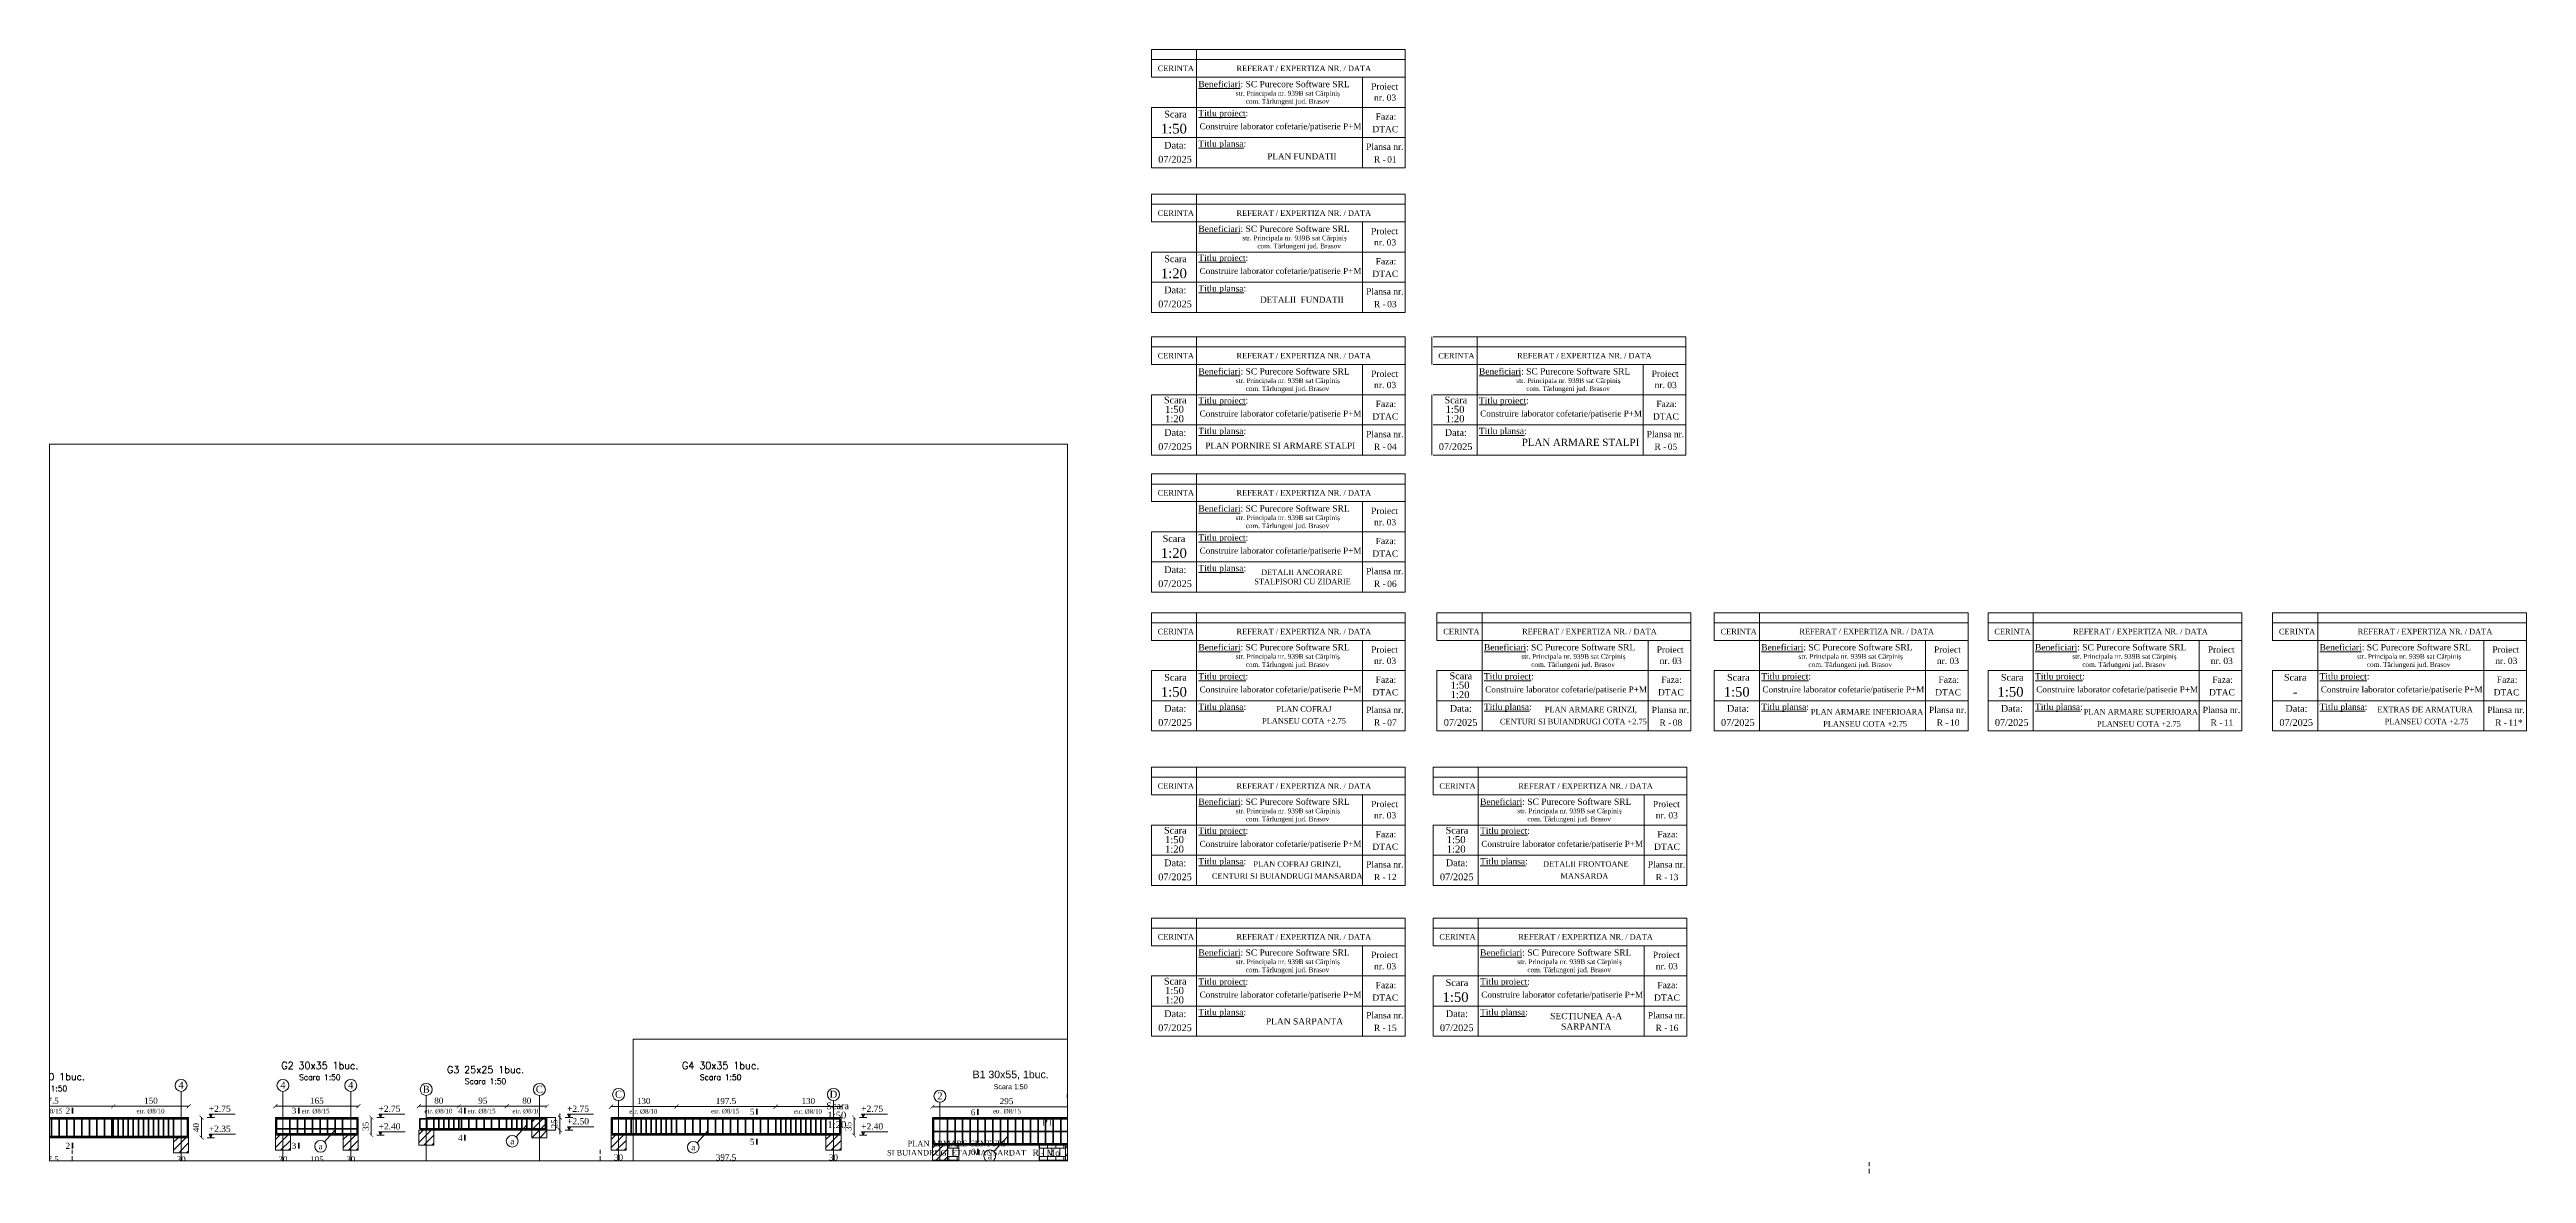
# Paper-space layout '13 armare mans 1' of a CAD drawing. Header units: millimetres. Extents: x 155 to 1140, y -3 to 444.
# The model-space entities are those that its viewports show. They can reach past a viewport. Long polylines and large blocks are cut down to what shows.
import ezdxf
from ezdxf.enums import TextEntityAlignment as Align

# ---------------------------------------------------------------- set-up
doc = ezdxf.new("R2010")
doc.units = ezdxf.units.MM
doc.header["$PDMODE"] = 2
doc.header["$PDSIZE"] = 50
doc.linetypes.add('ACAD_ISO10W100', pattern=[18, 12, -3, 0, -3])
doc.linetypes.add('HIDDEN', pattern=[9.525, 6.35, -3.175])
doc.layers.get('0').update_dxf_attribs({"lineweight": 15})
doc.layers.get('Defpoints').update_dxf_attribs({"color": 4})
for name, color, linetype, lineweight in [('Axe', 1, 'ACAD_ISO10W100', 18), ('Bucati element', 7, 'Continuous', 20), ('Cote', 7, 'Continuous', 18), ('FIER', 100, 'Continuous', 50), ('Otel etrieri', 6, 'Continuous', 50), ('Otel marca', 2, 'Continuous', 20), ('Sectiuni grinzi', 11, 'Continuous', 60)]:
    doc.layers.add(name, color=color, linetype=linetype, lineweight=lineweight)
doc.layers.add('Chenare foaie', color=254, linetype='Continuous', lineweight=15, plot=False)
doc.layers.add('xxx', color=3, linetype='Continuous', plot=False)
doc.styles.add('arial r150', font='arial.ttf', dxfattribs={"height": 150})
doc.styles.add('cezar', font='times.ttf')
doc.styles.add('Roman Triplex', font='romant.shx')
doc.styles.add('WMF-Times New Roman0', font='times.ttf')
doc.dimstyles.new('Centimetri 50 cu virgula', dxfattribs={"dimtxt": 120, "dimasz": 80, "dimexe": 1, "dimexo": 1, "dimgap": 50, "dimtad": 1, "dimdec": 1, "dimlfac": 0.1, "dimzin": 12, "dimdsep": 46, "dimtxsty": 'WMF-Times New Roman0', "dimblk": 'ARCHTICK', "dimcen": 0, "dimse1": 1, "dimse2": 1, "dimclrd": 256, "dimclre": 256, "dimclrt": 256, "dimadec": 0, "dimazin": 3, "dimtp": 0.1, "dimtm": 0.1, "dimtfac": 0.71, "dimtdec": 1, "dimtix": 1, "dimtmove": 0, "dimatfit": 3, "dimfxl": 1, "dimlwd": -1, "dimlwe": -1, "dimarcsym": 0})

psp = doc.layouts.new('13 armare mans 1')

# ---------------------------------------------------------------- texts
at = {"color": 0, "style": 'WMF-Times New Roman0'}
for s, height, p in [('CERINTA', 2.2, (595.83, 435.02)), ('REFERAT / EXPERTIZA NR. / DATA', 2.2, (627.18, 435.02)), ('Beneficiari: SC Purecore Software SRL', 2.5, (612, 428.62)), ('str. Principala nr. 939B sat Cărpiniș', 1.9, (626.83, 425.28)), ('com. Tărlungeni jud. Brasov', 1.9, (630.79, 422.07)), ('Proiect', 2.5, (680.72, 427.7)), ('nr. 03', 2.5, (681.88, 423.22)), ('Scara', 2.684, (598.4, 416.57)), ('Titlu proiect:', 2.5, (612, 417.07)), ('Faza:', 2.5, (682.53, 415.7)), ('Data:', 2.684, (598.4, 404.21)), ('Titlu plansa:', 2.5, (612, 404.93)), ('Plansa nr.', 2.5, (678.72, 403.7)), ('07/2025', 2.7, (596.02, 398.62)), ('CERINTA', 2.2, (595.83, 377.47)), ('REFERAT / EXPERTIZA NR. / DATA', 2.2, (627.18, 377.47)), ('Beneficiari: SC Purecore Software SRL', 2.5, (612, 371.07)), ('str. Principala nr. 939B sat Cărpiniș', 1.9, (629.5, 367.73)), ('com. Tărlungeni jud. Brasov', 1.9, (635.42, 364.52)), ('Proiect', 2.5, (680.72, 370.16)), ('nr. 03', 2.5, (681.88, 365.68)), ('Titlu proiect:', 2.5, (612, 359.52)), ('Faza:', 2.5, (682.53, 358.16)), ('Data:', 2.684, (598.4, 346.66)), ('Titlu plansa:', 2.5, (612, 347.38)), ('Plansa nr.', 2.5, (678.72, 346.16)), ('07/2025', 2.7, (596.02, 341.07)), ('CERINTA', 2.2, (595.83, 320.75)), ('Beneficiari: SC Purecore Software SRL', 2.5, (612, 314.35)), ('REFERAT / EXPERTIZA NR. / DATA', 2.2, (627.18, 320.75)), ('Proiect', 2.5, (680.72, 313.43)), ('CERINTA', 2.2, (707.44, 320.75)), ('Beneficiari: SC Purecore Software SRL', 2.5, (723.62, 314.35)), ('REFERAT / EXPERTIZA NR. / DATA', 2.2, (738.79, 320.75)), ('Proiect', 2.5, (792.33, 313.43)), ('Titlu proiect:', 2.5, (612, 302.8)), ('str. Principala nr. 939B sat Cărpiniș', 1.9, (626.83, 311.01)), ('com. Tărlungeni jud. Brasov', 1.9, (630.79, 307.8)), ('nr. 03', 2.5, (681.88, 308.95)), ('Titlu proiect:', 2.5, (723.62, 302.8)), ('str. Principala nr. 939B sat Cărpiniș', 1.9, (738.45, 311.01)), ('com. Tărlungeni jud. Brasov', 1.9, (742.41, 307.8)), ('nr. 03', 2.5, (793.49, 308.95)), ('Faza:', 2.5, (682.53, 301.43)), ('Faza:', 2.5, (794.14, 301.43)), ('07/2025', 2.7, (596.02, 284.35)), ('Data:', 2.684, (598.4, 289.94)), ('Titlu plansa:', 2.5, (612, 290.66)), ('Plansa nr.', 2.5, (678.72, 289.43)), ('07/2025', 2.7, (707.64, 284.35)), ('Data:', 2.684, (710.01, 289.94)), ('Titlu plansa:', 2.5, (723.62, 290.66)), ('Plansa nr.', 2.5, (790.33, 289.43)), ('CERINTA', 2.2, (595.83, 266.21)), ('REFERAT / EXPERTIZA NR. / DATA', 2.2, (627.18, 266.21)), ('Beneficiari: SC Purecore Software SRL', 2.5, (612, 259.82)), ('str. Principala nr. 939B sat Cărpiniș', 1.9, (626.83, 256.48)), ('Proiect', 2.5, (680.72, 258.9)), ('nr. 03', 2.5, (681.88, 254.42)), ('Titlu proiect:', 2.5, (612, 248.26)), ('com. Tărlungeni jud. Brasov', 1.9, (630.79, 253.26)), ('Faza:', 2.5, (682.53, 246.9)), ('Data:', 2.684, (598.4, 235.4)), ('Titlu plansa:', 2.5, (612, 236.13)), ('Plansa nr.', 2.5, (678.72, 234.9)), ('07/2025', 2.7, (596.02, 229.82)), ('CERINTA', 2.2, (595.83, 211.04)), ('Beneficiari: SC Purecore Software SRL', 2.5, (612, 204.64)), ('REFERAT / EXPERTIZA NR. / DATA', 2.2, (627.18, 211.04)), ('CERINTA', 2.2, (709.42, 211.04)), ('Beneficiari: SC Purecore Software SRL', 2.5, (725.6, 204.64)), ('REFERAT / EXPERTIZA NR. / DATA', 2.2, (740.78, 211.04)), ('CERINTA', 2.2, (819.71, 211.04)), ('Beneficiari: SC Purecore Software SRL', 2.5, (835.89, 204.64)), ('REFERAT / EXPERTIZA NR. / DATA', 2.2, (851.06, 211.04)), ('CERINTA', 2.2, (928.64, 211.04)), ('Beneficiari: SC Purecore Software SRL', 2.5, (944.82, 204.64)), ('REFERAT / EXPERTIZA NR. / DATA', 2.2, (959.99, 211.04)), ('CERINTA', 2.2, (1041.83, 211.04)), ('Beneficiari: SC Purecore Software SRL', 2.5, (1058.01, 204.64)), ('REFERAT / EXPERTIZA NR. / DATA', 2.2, (1073.19, 211.04)), ('str. Principala nr. 939B sat Cărpiniș', 1.9, (626.83, 201.3)), ('com. Tărlungeni jud. Brasov', 1.9, (630.79, 198.09)), ('Proiect', 2.5, (680.72, 203.72)), ('nr. 03', 2.5, (681.88, 199.24)), ('str. Principala nr. 939B sat Cărpiniș', 1.9, (740.43, 201.3)), ('com. Tărlungeni jud. Brasov', 1.9, (744.39, 198.09)), ('Proiect', 2.5, (794.32, 203.72)), ('nr. 03', 2.5, (795.48, 199.24)), ('str. Principala nr. 939B sat Cărpiniș', 1.9, (850.72, 201.3)), ('com. Tărlungeni jud. Brasov', 1.9, (854.68, 198.09)), ('Proiect', 2.5, (904.6, 203.72)), ('nr. 03', 2.5, (905.76, 199.24)), ('str. Principala nr. 939B sat Cărpiniș', 1.9, (959.64, 201.3)), ('com. Tărlungeni jud. Brasov', 1.9, (963.6, 198.09)), ('Proiect', 2.5, (1013.53, 203.72)), ('nr. 03', 2.5, (1014.69, 199.24)), ('str. Principala nr. 939B sat Cărpiniș', 1.9, (1072.84, 201.3)), ('com. Tărlungeni jud. Brasov', 1.9, (1076.8, 198.09)), ('Proiect', 2.5, (1126.73, 203.72)), ('nr. 03', 2.5, (1127.88, 199.24)), ('Scara', 2.684, (598.4, 192.59)), ('Titlu proiect:', 2.5, (612, 193.09)), ('Faza:', 2.5, (682.53, 191.72)), ('Titlu proiect:', 2.5, (725.6, 193.09)), ('Faza:', 2.5, (796.12, 191.72)), ('Scara', 2.684, (822.28, 192.59)), ('Titlu proiect:', 2.5, (835.89, 193.09)), ('Faza:', 2.5, (906.41, 191.72)), ('Scara', 2.684, (931.21, 192.59)), ('Titlu proiect:', 2.5, (944.82, 193.09)), ('Faza:', 2.5, (1015.34, 191.72)), ('Titlu proiect:', 2.5, (1058.01, 193.09)), ('Faza:', 2.5, (1128.53, 191.72)), ('07/2025', 2.7, (596.02, 174.64)), ('Data:', 2.684, (598.4, 180.23)), ('Titlu plansa:', 2.5, (612, 180.95)), ('Plansa nr.', 2.5, (678.72, 179.72)), ('07/2025', 2.7, (709.62, 174.64)), ('Data:', 2.684, (711.99, 180.23)), ('Titlu plansa:', 2.5, (725.6, 180.95)), ('Plansa nr.', 2.5, (792.32, 179.72)), ('07/2025', 2.7, (819.91, 174.64)), ('Data:', 2.684, (822.28, 180.23)), ('Titlu plansa:', 2.5, (835.89, 180.95)), ('Plansa nr.', 2.5, (902.6, 179.72)), ('07/2025', 2.7, (928.84, 174.64)), ('Data:', 2.684, (931.21, 180.23)), ('Titlu plansa:', 2.5, (944.82, 180.95)), ('Plansa nr.', 2.5, (1011.53, 179.72)), ('07/2025', 2.7, (1042.03, 174.64)), ('Data:', 2.684, (1044.4, 180.23)), ('Titlu plansa:', 2.5, (1058.01, 180.95)), ('Plansa nr.', 2.5, (1124.72, 179.72)), ('CERINTA', 2.2, (595.83, 149.62)), ('REFERAT / EXPERTIZA NR. / DATA', 2.2, (627.18, 149.62)), ('CERINTA', 2.2, (707.88, 149.62)), ('REFERAT / EXPERTIZA NR. / DATA', 2.2, (739.24, 149.62)), ('Beneficiari: SC Purecore Software SRL', 2.5, (612, 143.22)), ('str. Principala nr. 939B sat Cărpiniș', 1.9, (626.83, 139.88)), ('com. Tărlungeni jud. Brasov', 1.9, (630.79, 136.67)), ('Proiect', 2.5, (680.72, 142.3)), ('nr. 03', 2.5, (681.88, 137.82)), ('Beneficiari: SC Purecore Software SRL', 2.5, (724.06, 143.22)), ('str. Principala nr. 939B sat Cărpiniș', 1.9, (738.89, 139.88)), ('com. Tărlungeni jud. Brasov', 1.9, (742.85, 136.67)), ('Proiect', 2.5, (792.78, 142.3)), ('nr. 03', 2.5, (793.93, 137.82)), ('Titlu proiect:', 2.5, (612, 131.67)), ('Faza:', 2.5, (682.53, 130.3)), ('Titlu proiect:', 2.5, (724.06, 131.67)), ('Faza:', 2.5, (794.58, 130.3)), ('Data:', 2.684, (598.4, 118.81)), ('Titlu plansa:', 2.5, (612, 119.53)), ('Plansa nr.', 2.5, (678.72, 118.3)), ('Data:', 2.684, (710.45, 118.81)), ('Titlu plansa:', 2.5, (724.06, 119.53)), ('Plansa nr.', 2.5, (790.77, 118.3)), ('07/2025', 2.7, (596.02, 113.22)), ('07/2025', 2.7, (708.08, 113.22)), ('CERINTA', 2.2, (595.83, 89.61)), ('REFERAT / EXPERTIZA NR. / DATA', 2.2, (627.18, 89.61)), ('CERINTA', 2.2, (707.88, 89.61)), ('REFERAT / EXPERTIZA NR. / DATA', 2.2, (739.24, 89.61)), ('Beneficiari: SC Purecore Software SRL', 2.5, (612, 83.22)), ('str. Principala nr. 939B sat Cărpiniș', 1.9, (626.83, 79.88)), ('Proiect', 2.5, (680.72, 82.3)), ('nr. 03', 2.5, (681.88, 77.82)), ('Beneficiari: SC Purecore Software SRL', 2.5, (724.06, 83.22)), ('str. Principala nr. 939B sat Cărpiniș', 1.9, (738.89, 79.88)), ('Proiect', 2.5, (792.78, 82.3)), ('nr. 03', 2.5, (793.93, 77.82)), ('Titlu proiect:', 2.5, (612, 71.67)), ('com. Tărlungeni jud. Brasov', 1.9, (630.79, 76.67)), ('Faza:', 2.5, (682.53, 70.3)), ('Titlu proiect:', 2.5, (724.06, 71.67)), ('com. Tărlungeni jud. Brasov', 1.9, (742.85, 76.67)), ('Faza:', 2.5, (794.58, 70.3)), ('Data:', 2.684, (598.4, 58.81)), ('Titlu plansa:', 2.5, (612, 59.53)), ('Plansa nr.', 2.5, (678.72, 58.3)), ('Data:', 2.684, (710.45, 58.81)), ('Titlu plansa:', 2.5, (724.06, 59.53)), ('Plansa nr.', 2.5, (790.77, 58.3)), ('07/2025', 2.7, (596.02, 53.22)), ('07/2025', 2.7, (708.08, 53.22))]:
    psp.add_text(s, height=height, dxfattribs=at).set_placement(p)
for s, height, p in [('1:50', 3.847, (602.26, 410.23)), ('Construire laborator cofetarie/patiserie P+M', 2.4, (644.68, 411.91)), ('DTAC', 2.5, (686.36, 410.71)), ('Construire laborator cofetarie/patiserie P+M', 2.4, (644.68, 354.37)), ('DTAC', 2.5, (686.36, 353.16)), ('Construire laborator cofetarie/patiserie P+M', 2.4, (644.68, 297.64)), ('DTAC', 2.5, (686.36, 296.44)), ('Construire laborator cofetarie/patiserie P+M', 2.4, (756.29, 297.64)), ('DTAC', 2.5, (797.97, 296.44)), ('Construire laborator cofetarie/patiserie P+M', 2.4, (644.68, 243.11)), ('DTAC', 2.5, (686.36, 241.91)), ('1:50', 3.847, (602.26, 186.25)), ('Construire laborator cofetarie/patiserie P+M', 2.4, (644.68, 187.93)), ('DTAC', 2.5, (686.36, 186.73)), ('Construire laborator cofetarie/patiserie P+M', 2.4, (758.28, 187.93)), ('DTAC', 2.5, (799.96, 186.73)), ('1:50', 3.847, (826.14, 186.25)), ('Construire laborator cofetarie/patiserie P+M', 2.4, (868.56, 187.93)), ('DTAC', 2.5, (910.24, 186.73)), ('1:50', 3.847, (935.07, 186.25)), ('Construire laborator cofetarie/patiserie P+M', 2.4, (977.49, 187.93)), ('DTAC', 2.5, (1019.17, 186.73)), ('Construire laborator cofetarie/patiserie P+M', 2.4, (1090.68, 187.93)), ('DTAC', 2.5, (1132.36, 186.73)), ('Construire laborator cofetarie/patiserie P+M', 2.4, (644.68, 126.51)), ('Construire laborator cofetarie/patiserie P+M', 2.4, (756.73, 126.51)), ('DTAC', 2.5, (686.36, 125.31)), ('DTAC', 2.5, (798.41, 125.31)), ('Construire laborator cofetarie/patiserie P+M', 2.4, (644.68, 66.51)), ('Construire laborator cofetarie/patiserie P+M', 2.4, (756.73, 66.51)), ('DTAC', 2.5, (686.36, 65.31)), ('1:50', 3.847, (714.31, 64.83)), ('DTAC', 2.5, (798.41, 65.31)), ('PT', 2.5, (552.06, 15.71))]:
    psp.add_text(s, height=height, dxfattribs=at).set_placement(p, align=Align.CENTER)
at = {"style": 'WMF-Times New Roman0'}
for s, height, p in [('PLAN FUNDATII', 2.4, (653.18, 401.16)), ('R - ', 2.5, (684.65, 399.92)), ('DETALII  FUNDATII', 2.4, (653.18, 344.13)), ('R - ', 2.5, (684.65, 342.37)), ('1:50', 2.8, (602.49, 300.52)), ('1:20', 2.8, (602.49, 296.77)), ('1:50', 2.8, (714.1, 300.52)), ('1:20', 2.8, (714.1, 296.77)), ('PLAN PORNIRE SI ARMARE STALPI', 2.4, (644.57, 286.08)), ('R - ', 2.5, (684.65, 285.65)), ('PLAN ARMARE STALPI', 2.8696, (764.01, 287.4)), ('R - ', 2.5, (796.26, 285.65)), ('R - ', 2.5, (684.65, 231.12)), ('1:50', 2.8, (716.09, 190.81)), ('1:20', 2.8, (716.09, 187.06)), ('PLANSEU COTA +2.75', 2.2, (654.02, 176.6)), ('PLAN COFRAJ', 2.2, (653.98, 181.37)), (' CENTURI SI BUIANDRUGI COTA +2.75', 2.2, (760.76, 176.35)), ('PLAN ARMARE GRINZI,', 2.2, (768.13, 181.12)), ('PLAN ARMARE INFERIOARA', 2.2, (877.99, 180.2)), ('PLAN ARMARE SUPERIOARA', 2.2, (986.92, 180.2)), ('EXTRAS DE ARMATURA', 2.2, (1099.97, 181.12)), ('PLANSEU COTA +2.75', 2.2, (1100.55, 176.35)), ('R - ', 2.5, (684.65, 175.94)), ('R - ', 2.5, (798.25, 175.94)), ('PLANSEU COTA +2.75', 2.2, (877.2, 175.43)), ('R - ', 2.5, (908.53, 175.94)), ('PLANSEU COTA +2.75', 2.2, (986.13, 175.43)), ('R - ', 2.5, (1017.46, 175.94)), ('R - ', 2.5, (1130.66, 175.94)), ('1:50', 2.8, (602.49, 129.39)), ('1:50', 2.8, (714.54, 129.39)), ('1:20', 2.8, (602.49, 125.64)), ('PLAN COFRAJ GRINZI,', 2.2, (651.28, 119.7)), ('1:20', 2.8, (714.54, 125.64)), ('DETALII FRONTOANE', 2.2, (766.13, 119.7)), ('CENTURI SI BUIANDRUGI MANSARDA', 2.2, (647.34, 114.93)), ('R - ', 2.5, (684.65, 114.52)), ('MANSARDA', 2.2, (765.57, 114.93)), ('R - ', 2.5, (796.71, 114.52)), ('1:50', 2.8, (602.49, 69.39)), ('1:20', 2.8, (602.49, 65.64)), ('R - ', 2.5, (684.65, 54.52)), ('R - ', 2.5, (796.71, 54.52)), ('1:50', 2.8, (468.19, 19.79)), ('1:20', 2.8, (468.19, 16.04))]:
    psp.add_text(s, height=height, dxfattribs=at).set_placement(p, align=Align.MIDDLE_CENTER)
for s, p in [('01', (687.1, 399.92)), ('03', (687.1, 342.37)), ('04', (687.1, 285.65)), ('05', (798.71, 285.65)), ('06', (687.1, 231.12)), ('07', (687.1, 175.94)), ('08', (800.7, 175.94)), ('10', (910.98, 175.94)), ('11', (1019.91, 175.94)), ('11*', (1133.11, 175.94)), ('12', (687.1, 114.52)), ('13', (799.16, 114.52)), ('15', (687.1, 54.52)), ('16', (799.16, 54.52))]:
    psp.add_text(s, height=2.5, dxfattribs=at).set_placement(p, align=Align.MIDDLE_LEFT)
at = {"ltscale": 1.5, "style": 'WMF-Times New Roman0'}
for s, height, p in [('1:20', 3.847, (602.26, 352.68)), ('1:20', 3.847, (602.26, 241.43)), ('-', 3.85, (1048.26, 186.25))]:
    psp.add_text(s, height=height, dxfattribs=at).set_placement(p, align=Align.CENTER)
psp.add_text('Scara', height=2.684, dxfattribs=at).set_placement((598.4, 359.02))
for p in [(602.8, 304.23), (714.41, 304.23), (716.4, 194.52), (602.8, 133.1), (714.85, 133.1), (602.8, 73.1), (468.5, 23.5)]:
    psp.add_text('Scara', height=2.684, dxfattribs=at).set_placement(p, align=Align.MIDDLE_CENTER)
at = {"color": 0, "style": 'WMF-Times New Roman0'}
for p in [(602.29, 249.1), (1048.3, 193.93), (714.85, 72.51)]:
    psp.add_text('Scara', height=2.684, dxfattribs=at).set_placement(p, align=Align.MIDDLE_CENTER)
at = {"ltscale": 1.5, "attachment_point": 2, "style": 'WMF-Times New Roman0'}
for s, insert, char_height, width in [('DETALII ANCORARE\\P STALPISORI CU ZIDARIE', (653.03, 236.8), 2.2, 80.6862), ('SECTIUNEA A-A SARPANTA', (766.25, 60.48), 2.5, 35.1766), ('PLAN SARPANTA', (654.19, 58.38), 2.5, 35.1766), ('PLAN ARMARE CENTURI \\PSI BUIANDRUGI ETAJ MANSARDAT', (515.8, 9.63), 2.2, 63.1715)]:
    psp.add_mtext(s, dxfattribs=dict(at, insert=insert, char_height=char_height, width=width))
at = {"layer": 'Cote', "ltscale": 1.5, "insert": (551.47, 4.82), "char_height": 2.5, "attachment_point": 5, "style": 'WMF-Times New Roman0'}
psp.add_mtext('R - Mo', dxfattribs=at)

msp = doc.modelspace()

# ---------------------------------------------------------------- texts
at = {"style": 'cezar'}
for s, p in [('etr. %%C8/15', (121827.76, -605396.46)), ('etr. %%C8/10', (123864.76, -605396.46)), ('etr. %%C8/15', (127148.36, -605396.46)), ('etr. %%C8/10', (129590.67, -605396.46)), ('etr. %%C8/15', (130448.72, -605396.46)), ('etr. %%C8/10', (131340.67, -605396.46)), ('etr. %%C8/10', (133666.16, -605403.44)), ('etr. %%C8/15', (135293.68, -605396.46)), ('etr. %%C8/10', (136941.16, -605403.44)), ('etr. %%C8/15', (140898.03, -605398.82))]:
    msp.add_text(s, height=90, dxfattribs=at).set_placement(p, align=Align.CENTER)
at = {"layer": 'Axe', "color": 0, "linetype": 'ByBlock', "style": 'WMF-Times New Roman0'}
for s, p in [('4', (124472.2, -604905.92)), ('4', (126497.26, -604905.92)), ('4', (127847.26, -604905.92)), ('B', (129347.62, -604986.87)), ('C', (131597.62, -604986.87)), ('C', (133173.11, -605086.87)), ('D', (137448.11, -605086.87)), ('2', (139564.96, -605120.28)), ('3', (142214.96, -605120.28))]:
    msp.add_text(s, height=140, dxfattribs=at).set_placement(p, align=Align.CENTER)
at = {"layer": 'Bucati element', "color": 6, "style": 'Roman Triplex'}
for s, height, p in [('G2 30x35 1buc.', 140, (127232.47, -604445.11)), ('G3 25x25 1buc.', 140, (130527.75, -604526.06)), ('G4 30x35 1buc.', 140, (135204.1, -604445.11)), ('G1 30x40 1buc.', 140, (121795.29, -604669.02)), ('Scara 1:50', 110, (121795.29, -604902.3)), ('Scara 1:50', 110, (127232.47, -604678.39)), ('Scara 1:50', 110, (130527.75, -604759.34)), ('Scara 1:50', 110, (135204.1, -604678.39))]:
    msp.add_text(s, height=height, dxfattribs=at).set_placement(p, align=Align.MIDDLE_CENTER)
at = {"layer": 'Bucati element', "color": 3, "style": 'arial r150'}
for s, height, p in [('B1 30x55, 1buc.', 150, (140972.43, -604697.71)), ('Scara 1:50', 100, (140972.43, -604915.99))]:
    msp.add_text(s, height=height, dxfattribs=at).set_placement(p, align=Align.CENTER)
at = {"layer": 'Cote', "ltscale": 1.5, "style": 'cezar'}
for s, p in [('+2.75', (125241.91, -605304.24)), ('+2.75', (128616.97, -605304.24)), ('+2.75', (132367.33, -605304.24)), ('+2.75', (138217.81, -605304.24)), ('+2.35', (125241.91, -605704.24)), ('+2.40', (128616.97, -605654.24)), ('+2.50', (132367.33, -605554.24)), ('+2.40', (138217.81, -605654.24))]:
    msp.add_text(s, height=125, dxfattribs=at).set_placement(p, align=Align.MIDDLE_CENTER)
at = {"layer": 'Otel marca', "style": 'WMF-Times New Roman0'}
for p in [(131058.42, -605951.02), (127246.52, -606051.02), (134658.9, -606069.75)]:
    msp.add_text('a', height=120, dxfattribs=at).set_placement(p, align=Align.MIDDLE_CENTER)
msp.add_text('a', height=120, dxfattribs=at).set_placement((140560.23, -606310.81), align=Align.CENTER)
at = {"layer": 'Sectiuni grinzi', "style": 'cezar'}
for s, p in [('2', (122220.75, -605403.33)), ('3', (126718.28, -605403.33)), ('4', (130025.78, -605403.33)), ('5', (135832.64, -605423.4)), ('6', (140225.53, -605434.49)), ('4', (130025.78, -605944.2)), ('5', (135832.64, -606023.12)), ('2', (122220.75, -606102.42)), ('3', (126718.28, -606102.42)), ('6', (140225.53, -606222.28))]:
    msp.add_text(s, height=120, dxfattribs=at).set_placement(p, align=Align.CENTER)

# ---------------------------------------------------------------- blocks, each defined once
blk = doc.blocks.new('Chenar A3')
at = {"ltscale": 1.5}
blk.add_lwpolyline([(-405, 0), (0, 0), (0, 285), (-405, 285)], close=True, dxfattribs=at)
at = {"linetype": 'HIDDEN', "ltscale": 0.3}
for points in [[(-396, 0), (-396, 4.48)], [(-186, 0), (-186, 4.48)]]:
    blk.add_lwpolyline(points, dxfattribs=at)
blk = doc.blocks.new('_ArchTick')
at = {"color": 0, "linetype": 'ByBlock', "const_width": 0.15}
blk.add_lwpolyline([(-0.5, -0.5), (0.5, 0.5)], dxfattribs=at)
blk = doc.blocks.new('*D7425')
at = {"layer": 'Cote', "ltscale": 1.5, "transparency": 16777216}
blk.add_line((119348, -606422), (124323, -606422), dxfattribs=at)
at = {"layer": 'Defpoints', "color": 0, "ltscale": 1.5, "transparency": 16777216}
for p in [(119348, -606180), (124323, -606180), (124323, -606422)]:
    blk.add_point(p, dxfattribs=at)
at = {"layer": 'Cote', "ltscale": 1.5, "transparency": 16777216, "xscale": 80, "yscale": 80, "zscale": 80, "rotation": 180}
blk.add_blockref('_ArchTick', (119348, -606422), dxfattribs=at)
at = {"layer": 'Cote', "ltscale": 1.5, "transparency": 16777216, "xscale": 80, "yscale": 80, "zscale": 80}
blk.add_blockref('_ArchTick', (124323, -606422), dxfattribs=at)
at = {"layer": 'Cote', "ltscale": 1.5, "transparency": 16777216, "insert": (121835, -606311), "char_height": 120, "attachment_point": 5, "style": 'WMF-Times New Roman0'}
blk.add_mtext('497.5', dxfattribs=at)
blk = doc.blocks.new('*D7426')
at = {"layer": 'Cote', "ltscale": 1.5, "transparency": 16777216}
blk.add_line((124323, -606422), (124623, -606422), dxfattribs=at)
at = {"layer": 'Defpoints', "color": 0, "ltscale": 1.5, "transparency": 16777216}
for p in [(124323, -606180), (124623, -606180), (124623, -606422)]:
    blk.add_point(p, dxfattribs=at)
at = {"layer": 'Cote', "ltscale": 1.5, "transparency": 16777216, "xscale": 80, "yscale": 80, "zscale": 80, "rotation": 180}
blk.add_blockref('_ArchTick', (124323, -606422), dxfattribs=at)
at = {"layer": 'Cote', "ltscale": 1.5, "transparency": 16777216, "xscale": 80, "yscale": 80, "zscale": 80}
blk.add_blockref('_ArchTick', (124623, -606422), dxfattribs=at)
at = {"layer": 'Cote', "ltscale": 1.5, "transparency": 16777216, "insert": (124473, -606311), "char_height": 120, "attachment_point": 5, "style": 'WMF-Times New Roman0'}
blk.add_mtext('30', dxfattribs=at)
blk = doc.blocks.new('*D7428')
at = {"layer": 'Cote', "ltscale": 1.5, "transparency": 16777216}
blk.add_line((120548, -605256), (123123, -605256), dxfattribs=at)
at = {"layer": 'Defpoints', "color": 0, "ltscale": 1.5, "transparency": 16777216}
for p in [(123123, -605256), (120548, -605480), (123123, -605480)]:
    blk.add_point(p, dxfattribs=at)
at = {"layer": 'Cote', "ltscale": 1.5, "transparency": 16777216, "xscale": 80, "yscale": 80, "zscale": 80, "rotation": 180}
blk.add_blockref('_ArchTick', (120548, -605256), dxfattribs=at)
at = {"layer": 'Cote', "ltscale": 1.5, "transparency": 16777216, "xscale": 80, "yscale": 80, "zscale": 80}
blk.add_blockref('_ArchTick', (123123, -605256), dxfattribs=at)
at = {"layer": 'Cote', "ltscale": 1.5, "transparency": 16777216, "insert": (121835, -605145), "char_height": 120, "attachment_point": 5, "style": 'WMF-Times New Roman0'}
blk.add_mtext('257.5', dxfattribs=at)
blk = doc.blocks.new('*D7429')
at = {"layer": 'Cote', "ltscale": 1.5, "transparency": 16777216}
blk.add_line((123123, -605256), (124623, -605256), dxfattribs=at)
at = {"layer": 'Defpoints', "color": 0, "ltscale": 1.5, "transparency": 16777216}
for p in [(124623, -605256), (123123, -605480), (124623, -605480)]:
    blk.add_point(p, dxfattribs=at)
at = {"layer": 'Cote', "ltscale": 1.5, "transparency": 16777216, "xscale": 80, "yscale": 80, "zscale": 80, "rotation": 180}
blk.add_blockref('_ArchTick', (123123, -605256), dxfattribs=at)
at = {"layer": 'Cote', "ltscale": 1.5, "transparency": 16777216, "xscale": 80, "yscale": 80, "zscale": 80}
blk.add_blockref('_ArchTick', (124623, -605256), dxfattribs=at)
at = {"layer": 'Cote', "ltscale": 1.5, "transparency": 16777216, "insert": (123873, -605145), "char_height": 120, "attachment_point": 5, "style": 'WMF-Times New Roman0'}
blk.add_mtext('150', dxfattribs=at)
blk = doc.blocks.new('*D7433')
at = {"layer": 'Cote', "ltscale": 1.5, "transparency": 16777216}
blk.add_line((124881, -605480), (124881, -605880), dxfattribs=at)
at = {"layer": 'Defpoints', "color": 0, "ltscale": 1.5, "transparency": 16777216}
for p in [(124623, -605480), (124881, -605880), (125136, -605880)]:
    blk.add_point(p, dxfattribs=at)
at = {"layer": 'Cote', "ltscale": 1.5, "transparency": 16777216, "xscale": 80, "yscale": 80, "zscale": 80}
for p, rotation in [((124881, -605480), 90), ((124881, -605880), 270)]:
    blk.add_blockref('_ArchTick', p, dxfattribs=dict(at, rotation=rotation))
at = {"layer": 'Cote', "ltscale": 1.5, "transparency": 16777216, "insert": (124770, -605680), "char_height": 120, "attachment_point": 5, "rotation": 90, "style": 'WMF-Times New Roman0'}
blk.add_mtext('40', dxfattribs=at)
blk = doc.blocks.new('*D7444')
at = {"layer": 'Cote', "ltscale": 1.5, "transparency": 16777216}
blk.add_line((128256, -605480), (128256, -605830), dxfattribs=at)
at = {"layer": 'Defpoints', "color": 0, "ltscale": 1.5, "transparency": 16777216}
for p in [(127998, -605480), (128256, -605830), (128511, -605830)]:
    blk.add_point(p, dxfattribs=at)
at = {"layer": 'Cote', "ltscale": 1.5, "transparency": 16777216, "xscale": 80, "yscale": 80, "zscale": 80}
for p, rotation in [((128256, -605480), 90), ((128256, -605830), 270)]:
    blk.add_blockref('_ArchTick', p, dxfattribs=dict(at, rotation=rotation))
at = {"layer": 'Cote', "ltscale": 1.5, "transparency": 16777216, "insert": (128145, -605655), "char_height": 120, "attachment_point": 5, "rotation": 90, "style": 'WMF-Times New Roman0'}
blk.add_mtext('35', dxfattribs=at)
blk = doc.blocks.new('*D7445')
at = {"layer": 'Cote', "ltscale": 1.5, "transparency": 16777216}
blk.add_line((126348, -605256), (127998, -605256), dxfattribs=at)
at = {"layer": 'Defpoints', "color": 0, "ltscale": 1.5, "transparency": 16777216}
for p in [(127998, -605256), (126348, -605480), (127998, -605480)]:
    blk.add_point(p, dxfattribs=at)
at = {"layer": 'Cote', "ltscale": 1.5, "transparency": 16777216, "xscale": 80, "yscale": 80, "zscale": 80, "rotation": 180}
blk.add_blockref('_ArchTick', (126348, -605256), dxfattribs=at)
at = {"layer": 'Cote', "ltscale": 1.5, "transparency": 16777216, "xscale": 80, "yscale": 80, "zscale": 80}
blk.add_blockref('_ArchTick', (127998, -605256), dxfattribs=at)
at = {"layer": 'Cote', "ltscale": 1.5, "transparency": 16777216, "insert": (127173, -605145), "char_height": 120, "attachment_point": 5, "style": 'WMF-Times New Roman0'}
blk.add_mtext('165', dxfattribs=at)
blk = doc.blocks.new('*D7430')
at = {"layer": 'Cote', "ltscale": 1.5, "transparency": 16777216}
blk.add_line((126348, -606422), (126648, -606422), dxfattribs=at)
at = {"layer": 'Defpoints', "color": 0, "ltscale": 1.5, "transparency": 16777216}
for p in [(126348, -606130), (126648, -606130), (126648, -606422)]:
    blk.add_point(p, dxfattribs=at)
at = {"layer": 'Cote', "ltscale": 1.5, "transparency": 16777216, "xscale": 80, "yscale": 80, "zscale": 80, "rotation": 180}
blk.add_blockref('_ArchTick', (126348, -606422), dxfattribs=at)
at = {"layer": 'Cote', "ltscale": 1.5, "transparency": 16777216, "xscale": 80, "yscale": 80, "zscale": 80}
blk.add_blockref('_ArchTick', (126648, -606422), dxfattribs=at)
at = {"layer": 'Cote', "ltscale": 1.5, "transparency": 16777216, "insert": (126498, -606311), "char_height": 120, "attachment_point": 5, "style": 'WMF-Times New Roman0'}
blk.add_mtext('30', dxfattribs=at)
blk = doc.blocks.new('*D7431')
at = {"layer": 'Cote', "ltscale": 1.5, "transparency": 16777216}
blk.add_line((126648, -606422), (127698, -606422), dxfattribs=at)
at = {"layer": 'Defpoints', "color": 0, "ltscale": 1.5, "transparency": 16777216}
for p in [(126648, -606130), (127698, -606130), (127698, -606422)]:
    blk.add_point(p, dxfattribs=at)
at = {"layer": 'Cote', "ltscale": 1.5, "transparency": 16777216, "xscale": 80, "yscale": 80, "zscale": 80, "rotation": 180}
blk.add_blockref('_ArchTick', (126648, -606422), dxfattribs=at)
at = {"layer": 'Cote', "ltscale": 1.5, "transparency": 16777216, "xscale": 80, "yscale": 80, "zscale": 80}
blk.add_blockref('_ArchTick', (127698, -606422), dxfattribs=at)
at = {"layer": 'Cote', "ltscale": 1.5, "transparency": 16777216, "insert": (127173, -606311), "char_height": 120, "attachment_point": 5, "style": 'WMF-Times New Roman0'}
blk.add_mtext('105', dxfattribs=at)
blk = doc.blocks.new('*D7432')
at = {"layer": 'Cote', "ltscale": 1.5, "transparency": 16777216}
blk.add_line((127698, -606422), (127998, -606422), dxfattribs=at)
at = {"layer": 'Defpoints', "color": 0, "ltscale": 1.5, "transparency": 16777216}
for p in [(127698, -606130), (127998, -606130), (127998, -606422)]:
    blk.add_point(p, dxfattribs=at)
at = {"layer": 'Cote', "ltscale": 1.5, "transparency": 16777216, "xscale": 80, "yscale": 80, "zscale": 80, "rotation": 180}
blk.add_blockref('_ArchTick', (127698, -606422), dxfattribs=at)
at = {"layer": 'Cote', "ltscale": 1.5, "transparency": 16777216, "xscale": 80, "yscale": 80, "zscale": 80}
blk.add_blockref('_ArchTick', (127998, -606422), dxfattribs=at)
at = {"layer": 'Cote', "ltscale": 1.5, "transparency": 16777216, "insert": (127848, -606311), "char_height": 120, "attachment_point": 5, "style": 'WMF-Times New Roman0'}
blk.add_mtext('30', dxfattribs=at)
blk = doc.blocks.new('*D7456')
at = {"layer": 'Cote', "ltscale": 1.5, "transparency": 16777216}
blk.add_line((129198, -605256), (129998, -605256), dxfattribs=at)
at = {"layer": 'Defpoints', "color": 0, "ltscale": 1.5, "transparency": 16777216}
for p in [(129998, -605256), (129198, -605480), (129998, -605480)]:
    blk.add_point(p, dxfattribs=at)
at = {"layer": 'Cote', "ltscale": 1.5, "transparency": 16777216, "xscale": 80, "yscale": 80, "zscale": 80, "rotation": 180}
blk.add_blockref('_ArchTick', (129198, -605256), dxfattribs=at)
at = {"layer": 'Cote', "ltscale": 1.5, "transparency": 16777216, "xscale": 80, "yscale": 80, "zscale": 80}
blk.add_blockref('_ArchTick', (129998, -605256), dxfattribs=at)
at = {"layer": 'Cote', "ltscale": 1.5, "transparency": 16777216, "insert": (129598, -605145), "char_height": 120, "attachment_point": 5, "style": 'WMF-Times New Roman0'}
blk.add_mtext('80', dxfattribs=at)
blk = doc.blocks.new('*D7457')
at = {"layer": 'Cote', "ltscale": 1.5, "transparency": 16777216}
blk.add_line((129998, -605256), (130948, -605256), dxfattribs=at)
at = {"layer": 'Defpoints', "color": 0, "ltscale": 1.5, "transparency": 16777216}
for p in [(130948, -605256), (129998, -605480), (130948, -605480)]:
    blk.add_point(p, dxfattribs=at)
at = {"layer": 'Cote', "ltscale": 1.5, "transparency": 16777216, "xscale": 80, "yscale": 80, "zscale": 80, "rotation": 180}
blk.add_blockref('_ArchTick', (129998, -605256), dxfattribs=at)
at = {"layer": 'Cote', "ltscale": 1.5, "transparency": 16777216, "xscale": 80, "yscale": 80, "zscale": 80}
blk.add_blockref('_ArchTick', (130948, -605256), dxfattribs=at)
at = {"layer": 'Cote', "ltscale": 1.5, "transparency": 16777216, "insert": (130473, -605145), "char_height": 120, "attachment_point": 5, "style": 'WMF-Times New Roman0'}
blk.add_mtext('95', dxfattribs=at)
blk = doc.blocks.new('*D7458')
at = {"layer": 'Cote', "ltscale": 1.5, "transparency": 16777216}
blk.add_line((130948, -605256), (131748, -605256), dxfattribs=at)
at = {"layer": 'Defpoints', "color": 0, "ltscale": 1.5, "transparency": 16777216}
for p in [(131748, -605256), (130948, -605480), (131748, -605480)]:
    blk.add_point(p, dxfattribs=at)
at = {"layer": 'Cote', "ltscale": 1.5, "transparency": 16777216, "xscale": 80, "yscale": 80, "zscale": 80, "rotation": 180}
blk.add_blockref('_ArchTick', (130948, -605256), dxfattribs=at)
at = {"layer": 'Cote', "ltscale": 1.5, "transparency": 16777216, "xscale": 80, "yscale": 80, "zscale": 80}
blk.add_blockref('_ArchTick', (131748, -605256), dxfattribs=at)
at = {"layer": 'Cote', "ltscale": 1.5, "transparency": 16777216, "insert": (131348, -605145), "char_height": 120, "attachment_point": 5, "style": 'WMF-Times New Roman0'}
blk.add_mtext('80', dxfattribs=at)
blk = doc.blocks.new('*D7497')
at = {"layer": 'Cote', "ltscale": 1.5, "transparency": 16777216}
for p, q in [((132006, -605480), (132006, -605400)), ((132006, -605480), (132006, -605730)), ((132006, -605730), (132006, -605810))]:
    blk.add_line(p, q, dxfattribs=at)
at = {"layer": 'Defpoints', "color": 0, "ltscale": 1.5, "transparency": 16777216}
for p in [(131748, -605480), (132006, -605730), (132261, -605730)]:
    blk.add_point(p, dxfattribs=at)
at = {"layer": 'Cote', "ltscale": 1.5, "transparency": 16777216, "xscale": 80, "yscale": 80, "zscale": 80}
for p, rotation in [((132006, -605480), 270), ((132006, -605730), 90)]:
    blk.add_blockref('_ArchTick', p, dxfattribs=dict(at, rotation=rotation))
at = {"layer": 'Cote', "ltscale": 1.5, "transparency": 16777216, "insert": (131895, -605605), "char_height": 120, "attachment_point": 5, "rotation": 90, "style": 'WMF-Times New Roman0'}
blk.add_mtext('25', dxfattribs=at)
blk = doc.blocks.new('*D7498')
at = {"layer": 'Cote', "ltscale": 1.5, "transparency": 16777216}
blk.add_line((133023, -606383), (133323, -606383), dxfattribs=at)
at = {"layer": 'Defpoints', "color": 0, "ltscale": 1.5, "transparency": 16777216}
for p in [(133023, -606130), (133323, -606130), (133323, -606383)]:
    blk.add_point(p, dxfattribs=at)
at = {"layer": 'Cote', "ltscale": 1.5, "transparency": 16777216, "xscale": 80, "yscale": 80, "zscale": 80, "rotation": 180}
blk.add_blockref('_ArchTick', (133023, -606383), dxfattribs=at)
at = {"layer": 'Cote', "ltscale": 1.5, "transparency": 16777216, "xscale": 80, "yscale": 80, "zscale": 80}
blk.add_blockref('_ArchTick', (133323, -606383), dxfattribs=at)
at = {"layer": 'Cote', "ltscale": 1.5, "transparency": 16777216, "insert": (133173, -606272), "char_height": 120, "attachment_point": 5, "style": 'WMF-Times New Roman0'}
blk.add_mtext('30', dxfattribs=at)
blk = doc.blocks.new('*D7499')
at = {"layer": 'Cote', "ltscale": 1.5, "transparency": 16777216}
blk.add_line((133323, -606383), (137298, -606383), dxfattribs=at)
at = {"layer": 'Defpoints', "color": 0, "ltscale": 1.5, "transparency": 16777216}
for p in [(133323, -606130), (137298, -606130), (137298, -606383)]:
    blk.add_point(p, dxfattribs=at)
at = {"layer": 'Cote', "ltscale": 1.5, "transparency": 16777216, "xscale": 80, "yscale": 80, "zscale": 80, "rotation": 180}
blk.add_blockref('_ArchTick', (133323, -606383), dxfattribs=at)
at = {"layer": 'Cote', "ltscale": 1.5, "transparency": 16777216, "xscale": 80, "yscale": 80, "zscale": 80}
blk.add_blockref('_ArchTick', (137298, -606383), dxfattribs=at)
at = {"layer": 'Cote', "ltscale": 1.5, "transparency": 16777216, "insert": (135311, -606272), "char_height": 120, "attachment_point": 5, "style": 'WMF-Times New Roman0'}
blk.add_mtext('397.5', dxfattribs=at)
blk = doc.blocks.new('*D7500')
at = {"layer": 'Cote', "ltscale": 1.5, "transparency": 16777216}
blk.add_line((137298, -606383), (137598, -606383), dxfattribs=at)
at = {"layer": 'Defpoints', "color": 0, "ltscale": 1.5, "transparency": 16777216}
for p in [(137298, -606130), (137598, -606130), (137598, -606383)]:
    blk.add_point(p, dxfattribs=at)
at = {"layer": 'Cote', "ltscale": 1.5, "transparency": 16777216, "xscale": 80, "yscale": 80, "zscale": 80, "rotation": 180}
blk.add_blockref('_ArchTick', (137298, -606383), dxfattribs=at)
at = {"layer": 'Cote', "ltscale": 1.5, "transparency": 16777216, "xscale": 80, "yscale": 80, "zscale": 80}
blk.add_blockref('_ArchTick', (137598, -606383), dxfattribs=at)
at = {"layer": 'Cote', "ltscale": 1.5, "transparency": 16777216, "insert": (137448, -606272), "char_height": 120, "attachment_point": 5, "style": 'WMF-Times New Roman0'}
blk.add_mtext('30', dxfattribs=at)
blk = doc.blocks.new('*D7509')
at = {"layer": 'Cote', "ltscale": 1.5, "transparency": 16777216}
blk.add_line((133023, -605263), (134323, -605263), dxfattribs=at)
at = {"layer": 'Defpoints', "color": 0, "ltscale": 1.5, "transparency": 16777216}
for p in [(134323, -605263), (133023, -605480), (134323, -605480)]:
    blk.add_point(p, dxfattribs=at)
at = {"layer": 'Cote', "ltscale": 1.5, "transparency": 16777216, "xscale": 80, "yscale": 80, "zscale": 80, "rotation": 180}
blk.add_blockref('_ArchTick', (133023, -605263), dxfattribs=at)
at = {"layer": 'Cote', "ltscale": 1.5, "transparency": 16777216, "xscale": 80, "yscale": 80, "zscale": 80}
blk.add_blockref('_ArchTick', (134323, -605263), dxfattribs=at)
at = {"layer": 'Cote', "ltscale": 1.5, "transparency": 16777216, "insert": (133673, -605152), "char_height": 120, "attachment_point": 5, "style": 'WMF-Times New Roman0'}
blk.add_mtext('130', dxfattribs=at)
blk = doc.blocks.new('*D7510')
at = {"layer": 'Cote', "ltscale": 1.5, "transparency": 16777216}
blk.add_line((134323, -605263), (136298, -605263), dxfattribs=at)
at = {"layer": 'Defpoints', "color": 0, "ltscale": 1.5, "transparency": 16777216}
for p in [(136298, -605263), (134323, -605480), (136298, -605480)]:
    blk.add_point(p, dxfattribs=at)
at = {"layer": 'Cote', "ltscale": 1.5, "transparency": 16777216, "xscale": 80, "yscale": 80, "zscale": 80, "rotation": 180}
blk.add_blockref('_ArchTick', (134323, -605263), dxfattribs=at)
at = {"layer": 'Cote', "ltscale": 1.5, "transparency": 16777216, "xscale": 80, "yscale": 80, "zscale": 80}
blk.add_blockref('_ArchTick', (136298, -605263), dxfattribs=at)
at = {"layer": 'Cote', "ltscale": 1.5, "transparency": 16777216, "insert": (135311, -605152), "char_height": 120, "attachment_point": 5, "style": 'WMF-Times New Roman0'}
blk.add_mtext('197.5', dxfattribs=at)
blk = doc.blocks.new('*D7511')
at = {"layer": 'Cote', "ltscale": 1.5, "transparency": 16777216}
blk.add_line((136298, -605263), (137598, -605263), dxfattribs=at)
at = {"layer": 'Defpoints', "color": 0, "ltscale": 1.5, "transparency": 16777216}
for p in [(137598, -605263), (136298, -605480), (137598, -605480)]:
    blk.add_point(p, dxfattribs=at)
at = {"layer": 'Cote', "ltscale": 1.5, "transparency": 16777216, "xscale": 80, "yscale": 80, "zscale": 80, "rotation": 180}
blk.add_blockref('_ArchTick', (136298, -605263), dxfattribs=at)
at = {"layer": 'Cote', "ltscale": 1.5, "transparency": 16777216, "xscale": 80, "yscale": 80, "zscale": 80}
blk.add_blockref('_ArchTick', (137598, -605263), dxfattribs=at)
at = {"layer": 'Cote', "ltscale": 1.5, "transparency": 16777216, "insert": (136948, -605152), "char_height": 120, "attachment_point": 5, "style": 'WMF-Times New Roman0'}
blk.add_mtext('130', dxfattribs=at)
blk = doc.blocks.new('*D7491')
at = {"layer": 'Cote', "ltscale": 1.5, "transparency": 16777216}
blk.add_line((137857, -605480), (137857, -605830), dxfattribs=at)
at = {"layer": 'Defpoints', "color": 0, "ltscale": 1.5, "transparency": 16777216}
for p in [(137598, -605480), (137857, -605830), (138112, -605830)]:
    blk.add_point(p, dxfattribs=at)
at = {"layer": 'Cote', "ltscale": 1.5, "transparency": 16777216, "xscale": 80, "yscale": 80, "zscale": 80}
for p, rotation in [((137857, -605480), 90), ((137857, -605830), 270)]:
    blk.add_blockref('_ArchTick', p, dxfattribs=dict(at, rotation=rotation))
at = {"layer": 'Cote', "ltscale": 1.5, "transparency": 16777216, "insert": (137746, -605655), "char_height": 120, "attachment_point": 5, "rotation": 90, "style": 'WMF-Times New Roman0'}
blk.add_mtext('35', dxfattribs=at)
blk = doc.blocks.new('*D7493')
at = {"layer": 'Cote', "ltscale": 1.5, "transparency": 16777216}
blk.add_line((139415, -605266), (142365, -605266), dxfattribs=at)
at = {"layer": 'Defpoints', "color": 0, "ltscale": 1.5, "transparency": 16777216}
for p in [(142365, -605266), (139415, -605480), (142365, -605480)]:
    blk.add_point(p, dxfattribs=at)
at = {"layer": 'Cote', "ltscale": 1.5, "transparency": 16777216, "xscale": 80, "yscale": 80, "zscale": 80, "rotation": 180}
blk.add_blockref('_ArchTick', (139415, -605266), dxfattribs=at)
at = {"layer": 'Cote', "ltscale": 1.5, "transparency": 16777216, "xscale": 80, "yscale": 80, "zscale": 80}
blk.add_blockref('_ArchTick', (142365, -605266), dxfattribs=at)
at = {"layer": 'Cote', "ltscale": 1.5, "transparency": 16777216, "insert": (140890, -605154), "char_height": 120, "attachment_point": 5, "style": 'WMF-Times New Roman0'}
blk.add_mtext('295', dxfattribs=at)
blk = doc.blocks.new('*D7494')
at = {"layer": 'Cote', "ltscale": 1.5, "transparency": 16777216}
blk.add_line((139415, -606579), (139940, -606579), dxfattribs=at)
at = {"layer": 'Defpoints', "color": 0, "ltscale": 1.5, "transparency": 16777216}
for p in [(139415, -606330), (139940, -606330), (139940, -606579)]:
    blk.add_point(p, dxfattribs=at)
at = {"layer": 'Cote', "ltscale": 1.5, "transparency": 16777216, "xscale": 80, "yscale": 80, "zscale": 80, "rotation": 180}
blk.add_blockref('_ArchTick', (139415, -606579), dxfattribs=at)
at = {"layer": 'Cote', "ltscale": 1.5, "transparency": 16777216, "xscale": 80, "yscale": 80, "zscale": 80}
blk.add_blockref('_ArchTick', (139940, -606579), dxfattribs=at)
at = {"layer": 'Cote', "ltscale": 1.5, "transparency": 16777216, "insert": (139678, -606468), "char_height": 120, "attachment_point": 5, "style": 'WMF-Times New Roman0'}
blk.add_mtext('52.5', dxfattribs=at)
blk = doc.blocks.new('*D7495')
at = {"layer": 'Cote', "ltscale": 1.5, "transparency": 16777216}
blk.add_line((139940, -606579), (141540, -606579), dxfattribs=at)
at = {"layer": 'Defpoints', "color": 0, "ltscale": 1.5, "transparency": 16777216}
for p in [(139940, -606330), (141540, -606330), (141540, -606579)]:
    blk.add_point(p, dxfattribs=at)
at = {"layer": 'Cote', "ltscale": 1.5, "transparency": 16777216, "xscale": 80, "yscale": 80, "zscale": 80, "rotation": 180}
blk.add_blockref('_ArchTick', (139940, -606579), dxfattribs=at)
at = {"layer": 'Cote', "ltscale": 1.5, "transparency": 16777216, "xscale": 80, "yscale": 80, "zscale": 80}
blk.add_blockref('_ArchTick', (141540, -606579), dxfattribs=at)
at = {"layer": 'Cote', "ltscale": 1.5, "transparency": 16777216, "insert": (140740, -606468), "char_height": 120, "attachment_point": 5, "style": 'WMF-Times New Roman0'}
blk.add_mtext('160', dxfattribs=at)
blk = doc.blocks.new('*D7496')
at = {"layer": 'Cote', "ltscale": 1.5, "transparency": 16777216}
blk.add_line((141540, -606579), (142365, -606579), dxfattribs=at)
at = {"layer": 'Defpoints', "color": 0, "ltscale": 1.5, "transparency": 16777216}
for p in [(141540, -606330), (142365, -606330), (142365, -606579)]:
    blk.add_point(p, dxfattribs=at)
at = {"layer": 'Cote', "ltscale": 1.5, "transparency": 16777216, "xscale": 80, "yscale": 80, "zscale": 80, "rotation": 180}
blk.add_blockref('_ArchTick', (141540, -606579), dxfattribs=at)
at = {"layer": 'Cote', "ltscale": 1.5, "transparency": 16777216, "xscale": 80, "yscale": 80, "zscale": 80}
blk.add_blockref('_ArchTick', (142365, -606579), dxfattribs=at)
at = {"layer": 'Cote', "ltscale": 1.5, "transparency": 16777216, "insert": (141953, -606468), "char_height": 120, "attachment_point": 5, "style": 'WMF-Times New Roman0'}
blk.add_mtext('82.5', dxfattribs=at)
blk = doc.blocks.new('50')
at = {"ltscale": 1.5}
blk.add_line((0, 0), (0, 500), dxfattribs=at)

# ---------------------------------------------------------------- dimensions: what is measured, and where the dimension line sits
at = {"layer": 'Cote', "ltscale": 1.5}
for base, p1, p2, override, picture, middle in [((123122.56, -605256.32), (120547.56, -605480.12), (123122.56, -605480.12), {"dimtmove": 1}, '*D7428', (121835.06, -605145.1)), ((124622.56, -605256.32), (123122.56, -605480.12), (124622.56, -605480.12), {"dimtmove": 1}, '*D7429', (123872.56, -605145.28)), ((127997.61, -605256.32), (126347.61, -605480.12), (127997.61, -605480.12), {"dimtmove": 1}, '*D7445', (127172.61, -605145.28)), ((129997.98, -605256.32), (129197.98, -605480.12), (129997.98, -605480.12), {"dimfxl": 1.25}, '*D7456', (129597.98, -605145.28)), ((130947.98, -605256.32), (129997.98, -605480.12), (130947.98, -605480.12), {"dimtmove": 1, "dimfxl": 1.25}, '*D7457', (130472.98, -605145.1)), ((131747.98, -605256.32), (130947.98, -605480.12), (131747.98, -605480.12), {"dimtmove": 1, "dimfxl": 1.25}, '*D7458', (131347.98, -605145.28)), ((134323.46, -605263.29), (133023.46, -605480.12), (134323.46, -605480.12), {"dimfxl": 1.25}, '*D7509', (133673.46, -605152.25)), ((136298.46, -605263.29), (134323.46, -605480.12), (136298.46, -605480.12), {"dimtmove": 1, "dimfxl": 1.25}, '*D7510', (135310.96, -605152.08)), ((137598.46, -605263.29), (136298.46, -605480.12), (137598.46, -605480.12), {"dimtmove": 1, "dimfxl": 1.25}, '*D7511', (136948.46, -605152.25)), ((133323.46, -606383.01), (133023.46, -606130.12), (133323.46, -606130.12), {"dimfxl": 1.25}, '*D7498', (133173.46, -606271.98)), ((137298.46, -606383.01), (133323.46, -606130.12), (137298.46, -606130.12), {"dimfxl": 1.25}, '*D7499', (135310.96, -606271.8)), ((137598.46, -606383.01), (137298.46, -606130.12), (137598.46, -606130.12), {"dimfxl": 1.25}, '*D7500', (137448.46, -606271.98)), ((139940.31, -606578.74), (139415.31, -606330.12), (139940.31, -606330.12), {"dimfxl": 1.25}, '*D7494', (139677.81, -606467.52)), ((141540.31, -606578.74), (139940.31, -606330.12), (141540.31, -606330.12), {"dimfxl": 1.25}, '*D7495', (140740.31, -606467.7)), ((142365.31, -606578.74), (141540.31, -606330.12), (142365.31, -606330.12), {"dimfxl": 1.25}, '*D7496', (141952.81, -606467.52))]:
    dim = msp.add_linear_dim(base=base, p1=p1, p2=p2, dimstyle='Centimetri 50 cu virgula', override=override, dxfattribs=at)
    dim.commit()
    dim.dimension.update_dxf_attribs({"geometry": picture, "text_midpoint": middle})
for base, p1, p2, picture, middle in [((124880.99, -605880.12), (124622.56, -605480.12), (125135.68, -605880.12), '*D7433', (124769.95, -605680.12)), ((128256.05, -605830.12), (127997.61, -605480.12), (128510.74, -605830.12), '*D7444', (128145.01, -605655.12)), ((132006.41, -605730.12), (131747.98, -605480.12), (132261.1, -605730.12), '*D7497', (131895.37, -605605.12)), ((137856.89, -605830.12), (137598.46, -605480.12), (138111.58, -605830.12), '*D7491', (137745.85, -605655.12))]:
    dim = msp.add_linear_dim(base=base, p1=p1, p2=p2, angle=90, dimstyle='Centimetri 50 cu virgula', dxfattribs=at)
    dim.commit()
    dim.dimension.update_dxf_attribs({"geometry": picture, "text_midpoint": middle})
for base, p1, p2, picture, middle in [((142365.31, -605265.65), (139415.31, -605480.12), (142365.31, -605480.12), '*D7493', (140890.31, -605154.44)), ((124322.56, -606422.47), (119347.56, -606180.12), (124322.56, -606180.12), '*D7425', (121835.06, -606311.26)), ((124622.56, -606422.47), (124322.56, -606180.12), (124622.56, -606180.12), '*D7426', (124472.56, -606311.43)), ((126647.61, -606422.47), (126347.61, -606130.12), (126647.61, -606130.12), '*D7430', (126497.61, -606311.43)), ((127697.61, -606422.47), (126647.61, -606130.12), (127697.61, -606130.12), '*D7431', (127172.61, -606311.43)), ((127997.61, -606422.47), (127697.61, -606130.12), (127997.61, -606130.12), '*D7432', (127847.61, -606311.43))]:
    dim = msp.add_linear_dim(base=base, p1=p1, p2=p2, dimstyle='Centimetri 50 cu virgula', dxfattribs=at)
    dim.commit()
    dim.dimension.update_dxf_attribs({"geometry": picture, "text_midpoint": middle})

# ---------------------------------------------------------------- hatches: boundary and pattern name
at = {"ltscale": 1.5}
h = msp.add_hatch(dxfattribs=at)
h.set_pattern_fill('ANSI31', color=256, scale=35, style=0)
h.set_pattern_definition([(45, (-39097.66, -18033.68), (-78.577241, 78.577241), [])])
h.paths.add_polyline_path([(124622.56, -605880.12), (124622.56, -606180.12), (124322.56, -606180.12), (124322.56, -605880.12)])
h = msp.add_hatch(dxfattribs=at)
h.set_pattern_fill('ANSI31', color=256, scale=35, style=0)
h.set_pattern_definition([(45, (-37072.6, -17983.68), (-78.577241, 78.577241), [])])
h.paths.add_polyline_path([(126647.61, -605830.12), (126647.61, -606130.12), (126347.61, -606130.12), (126347.61, -605830.12)])
h = msp.add_hatch(dxfattribs=at)
h.set_pattern_fill('ANSI31', color=256, scale=35, style=0)
h.set_pattern_definition([(45, (-35722.6, -17983.68), (-78.577241, 78.577241), [])])
h.paths.add_polyline_path([(127997.61, -605830.12), (127997.61, -606130.12), (127697.61, -606130.12), (127697.61, -605830.12)])
h = msp.add_hatch(dxfattribs=at)
h.set_pattern_fill('ANSI31', color=256, scale=35, style=0)
h.set_pattern_definition([(45, (-34222.24, -17883.68), (-78.577241, 78.577241), [])])
h.paths.add_polyline_path([(129497.98, -605730.12), (129497.98, -606030.12), (129197.98, -606030.12), (129197.98, -605730.12)])
h = msp.add_hatch(dxfattribs=at)
h.set_pattern_fill('ANSI31', color=256, scale=35, style=0)
h.set_pattern_definition([(45, (-31972.24, -17633.68), (-78.577241, 78.577241), [])])
h.paths.add_polyline_path([(131747.98, -605480.12), (131747.98, -605880.12), (131447.98, -605880.12), (131447.98, -605480.12)])
h = msp.add_hatch(dxfattribs=at)
h.set_pattern_fill('ANSI31', color=256, scale=35, style=0)
h.set_pattern_definition([(45, (-30396.76, -17983.68), (-78.577241, 78.577241), [])])
h.paths.add_polyline_path([(133323.46, -605830.12), (133323.46, -606130.12), (133023.46, -606130.12), (133023.46, -605830.12)])
h = msp.add_hatch(dxfattribs=at)
h.set_pattern_fill('ANSI31', color=256, scale=35, style=0)
h.set_pattern_definition([(45, (-26121.76, -17983.68), (-78.577241, 78.577241), [])])
h.paths.add_polyline_path([(137598.46, -605830.12), (137598.46, -606130.12), (137298.46, -606130.12), (137298.46, -605830.12)])
h = msp.add_hatch(dxfattribs=at)
h.set_pattern_fill('ANSI31', color=256, scale=35, style=0)
h.set_pattern_definition([(45, (-39749.45, 8216.61), (-78.577241, 78.577241), [])])
h.paths.add_polyline_path([(139415.31, -606330.12), (139715.31, -606330.12), (139715.31, -606030.12), (139415.31, -606030.12)])
h = msp.add_hatch(dxfattribs=at)
h.set_pattern_fill('AR-B88', color=256, scale=0.8, style=0)
h.set_pattern_definition([(0, (12215.84, 19276.95), (0, 162.56), []), (90, (12215.84, 19276.95), (-81.28, 162.56), [162.56, -162.56])])
h.paths.add_polyline_path([(139715.31, -606330.12), (139940.31, -606330.12), (139940.31, -606030.12), (139715.31, -606030.12)])
h = msp.add_hatch(dxfattribs=at)
h.set_pattern_fill('AR-B88', color=256, scale=0.8, style=0)
h.set_pattern_definition([(0, (14340.84, 19276.95), (0, 162.56), []), (90, (14340.84, 19276.95), (-81.28, 162.56), [162.56, -162.56])])
h.paths.add_polyline_path([(141540.31, -606330.12), (142065.31, -606330.12), (142065.31, -606030.12), (141540.31, -606030.12)])
h = msp.add_hatch(dxfattribs=at)
h.set_pattern_fill('ANSI31', color=256, scale=35, style=0)
h.set_pattern_definition([(45, (-37099.45, 8216.61), (-78.577241, 78.577241), [])])
h.paths.add_polyline_path([(142065.31, -606330.12), (142365.31, -606330.12), (142365.31, -606030.12), (142065.31, -606030.12)])
at = {"layer": 'Cote', "ltscale": 1.5}
for points in [[(125062.6, -605411.6), (125032.03, -605411.6), (125062.6, -605480.12)], [(128437.65, -605411.6), (128407.08, -605411.6), (128437.65, -605480.12)], [(132188.02, -605411.6), (132157.45, -605411.6), (132188.02, -605480.12)], [(138038.5, -605411.6), (138007.93, -605411.6), (138038.5, -605480.12)], [(125062.6, -605811.6), (125032.03, -605811.6), (125062.6, -605880.12)], [(128437.65, -605761.6), (128407.08, -605761.6), (128437.65, -605830.12)], [(132188.02, -605661.6), (132157.45, -605661.6), (132188.02, -605730.12)], [(138038.5, -605761.6), (138007.93, -605761.6), (138038.5, -605830.12)]]:
    msp.add_hatch(color=256, dxfattribs=at).paths.add_polyline_path(points)

# ---------------------------------------------------------------- linework, layer by layer
for p, q in [((127536.08, -605722.39), (127325.71, -605964.9)), ((131347.98, -605622.39), (131137.61, -605864.9)), ((134948.46, -605741.12), (134738.09, -605983.62)), ((140917.25, -605849.85), (140636.13, -606155.59))]:
    msp.add_line(p, q)
at = {"ltscale": 1.5}
for points in [[(124622.56, -605880.12), (124622.56, -606180.12), (124322.56, -606180.12), (124322.56, -605880.12)], [(126647.61, -605830.12), (126647.61, -606130.12), (126347.61, -606130.12), (126347.61, -605830.12)], [(127997.61, -605830.12), (127997.61, -606130.12), (127697.61, -606130.12), (127697.61, -605830.12)], [(129497.98, -605730.12), (129497.98, -606030.12), (129197.98, -606030.12), (129197.98, -605730.12)], [(131747.98, -605480.12), (131747.98, -605880.12), (131447.98, -605880.12), (131447.98, -605480.12)], [(133323.46, -605830.12), (133323.46, -606130.12), (133023.46, -606130.12), (133023.46, -605830.12)], [(137598.46, -605830.12), (137598.46, -606130.12), (137298.46, -606130.12), (137298.46, -605830.12)], [(139415.31, -605480.12), (142365.31, -605480.12), (142365.31, -606030.12), (139415.31, -606030.12)], [(139415.31, -606330.12), (139715.31, -606330.12), (139715.31, -606030.12), (139415.31, -606030.12)], [(142065.31, -606330.12), (142365.31, -606330.12), (142365.31, -606030.12), (142065.31, -606030.12)]]:
    msp.add_lwpolyline(points, close=True, dxfattribs=at)
for points in [[(139715.31, -606330.12), (139940.31, -606330.12), (139940.31, -606030.12), (139715.31, -606030.12)], [(141540.31, -606330.12), (142065.31, -606330.12), (142065.31, -606030.12), (141540.31, -606030.12)]]:
    msp.add_lwpolyline(points, close=True)
for centre in [(127246.52, -606051.02), (131058.42, -605951.02), (134658.9, -606069.75), (140556.94, -606241.71)]:
    msp.add_circle(centre, 117)
at = {"layer": 'Axe', "ltscale": 20}
for p, q in [((124472.56, -604959.92), (124472.56, -606734.74)), ((126497.61, -604959.92), (126497.61, -606684.74)), ((127847.61, -604959.92), (127847.61, -606684.74)), ((129347.98, -605040.87), (129347.98, -606684.74)), ((131597.98, -605040.87), (131597.98, -606684.74)), ((133173.46, -605140.87), (133173.46, -606784.74)), ((137448.46, -605140.87), (137448.46, -606784.74)), ((139565.31, -605174.28), (139565.31, -606884.74))]:
    msp.add_line(p, q, dxfattribs=at)
at = {"layer": 'Axe', "color": 0, "linetype": 'ByBlock'}
for centre in [(124472.56, -604840.74), (126497.61, -604840.74), (127847.61, -604840.74), (129347.98, -604921.69), (131597.98, -604921.69), (133173.46, -605021.69), (137448.46, -605021.69), (139565.31, -605055.1), (142215.31, -605055.1)]:
    msp.add_circle(centre, 119.19, dxfattribs=at)
at = {"layer": 'Chenare foaie', "ltscale": 1.5}
for points in [[(119047.56, -605880.12), (124622.56, -605880.12), (124622.56, -605480.12), (119047.56, -605480.12)], [(126347.61, -605830.12), (127997.61, -605830.12), (127997.61, -605480.12), (126347.61, -605480.12)], [(129368.45, -605730.12), (131918.45, -605730.12), (131918.45, -605480.12), (129368.45, -605480.12)]]:
    msp.add_lwpolyline(points, close=True, dxfattribs=at)
at = {"layer": 'Cote', "ltscale": 1.5}
for p, q in [((125032.03, -605411.6), (125549.82, -605411.6)), ((125032.03, -605411.6), (125062.6, -605480.12)), ((125062.6, -605411.6), (125093.16, -605411.6)), ((125093.16, -605411.6), (125062.6, -605480.12)), ((125062.6, -605480.12), (125062.6, -605411.6)), ((128407.08, -605411.6), (128924.88, -605411.6)), ((128407.08, -605411.6), (128437.65, -605480.12)), ((128437.65, -605411.6), (128468.22, -605411.6)), ((128468.22, -605411.6), (128437.65, -605480.12)), ((128437.65, -605480.12), (128437.65, -605411.6)), ((132157.45, -605411.6), (132675.24, -605411.6)), ((132157.45, -605411.6), (132188.02, -605480.12)), ((132188.02, -605411.6), (132218.58, -605411.6)), ((132218.58, -605411.6), (132188.02, -605480.12)), ((132188.02, -605480.12), (132188.02, -605411.6)), ((138007.93, -605411.6), (138525.72, -605411.6)), ((138007.93, -605411.6), (138038.5, -605480.12)), ((138038.5, -605411.6), (138069.07, -605411.6)), ((138069.07, -605411.6), (138038.5, -605480.12)), ((138038.5, -605480.12), (138038.5, -605411.6)), ((124989.51, -605480.12), (125135.68, -605480.12)), ((124989.51, -605880.12), (125135.68, -605880.12)), ((125032.03, -605811.6), (125416.36, -605811.6)), ((125032.03, -605811.6), (125555.01, -605811.6)), ((125032.03, -605811.6), (125062.6, -605880.12)), ((125062.6, -605811.6), (125093.16, -605811.6)), ((125093.16, -605811.6), (125062.6, -605880.12)), ((125062.6, -605880.12), (125062.6, -605811.6)), ((128364.57, -605480.12), (128510.74, -605480.12)), ((128364.57, -605830.12), (128510.74, -605830.12)), ((128407.08, -605761.6), (128791.42, -605761.6)), ((128407.08, -605761.6), (128930.07, -605761.6)), ((128407.08, -605761.6), (128437.65, -605830.12)), ((128437.65, -605761.6), (128468.22, -605761.6)), ((128468.22, -605761.6), (128437.65, -605830.12)), ((128437.65, -605830.12), (128437.65, -605761.6)), ((132114.93, -605480.12), (132261.1, -605480.12)), ((132114.93, -605730.12), (132261.1, -605730.12)), ((132157.45, -605661.6), (132541.78, -605661.6)), ((132157.45, -605661.6), (132680.43, -605661.6)), ((132157.45, -605661.6), (132188.02, -605730.12)), ((132188.02, -605661.6), (132218.58, -605661.6)), ((132218.58, -605661.6), (132188.02, -605730.12)), ((132188.02, -605730.12), (132188.02, -605661.6)), ((137965.41, -605480.12), (138111.58, -605480.12)), ((137965.41, -605830.12), (138111.58, -605830.12)), ((138007.93, -605761.6), (138392.26, -605761.6)), ((138007.93, -605761.6), (138530.91, -605761.6)), ((138007.93, -605761.6), (138038.5, -605830.12)), ((138038.5, -605761.6), (138069.07, -605761.6)), ((138069.07, -605761.6), (138038.5, -605830.12)), ((138038.5, -605830.12), (138038.5, -605761.6))]:
    msp.add_line(p, q, dxfattribs=at)
msp.add_lwpolyline([(133023.46, -605830.12), (137598.46, -605830.12), (137598.46, -605480.12), (133023.46, -605480.12)], close=True, dxfattribs=at)
at = {"layer": 'FIER'}
msp.add_line((139440.31, -605755.12), (142340.31, -605755.12), dxfattribs=at)
at = {"layer": 'FIER', "ltscale": 1.5}
for points in [[(119072.56, -605855.12), (124597.56, -605855.12), (124597.56, -605505.12), (119072.56, -605505.12)], [(126372.61, -605805.12), (127972.61, -605805.12), (127972.61, -605505.12), (126372.61, -605505.12)], [(129222.98, -605705.12), (131722.98, -605705.12), (131722.98, -605505.12), (129222.98, -605505.12)], [(133048.46, -605805.12), (137573.46, -605805.12), (137573.46, -605505.12), (133048.46, -605505.12)]]:
    msp.add_lwpolyline(points, close=True, dxfattribs=at)
msp.add_lwpolyline([(126372.61, -605705.12), (127972.61, -605705.12)], dxfattribs=at)
at = {"layer": 'FIER'}
msp.add_lwpolyline([(139440.31, -605505.12), (142340.31, -605505.12), (142340.31, -606005.12), (139440.31, -606005.12)], close=True, dxfattribs=at)
at = {"layer": 'Otel etrieri', "ltscale": 1.5}
for p, q in [((121897.56, -605855.12), (121897.56, -605505.12)), ((122047.56, -605855.12), (122047.56, -605505.12)), ((122197.56, -605855.12), (122197.56, -605505.12)), ((122347.56, -605855.12), (122347.56, -605505.12)), ((122497.56, -605855.12), (122497.56, -605505.12)), ((122647.56, -605855.12), (122647.56, -605505.12)), ((122797.56, -605855.12), (122797.56, -605505.12)), ((122947.56, -605855.12), (122947.56, -605505.12)), ((123097.56, -605855.12), (123097.56, -605505.12)), ((123122.56, -605855.12), (123122.56, -605505.12)), ((123222.56, -605855.12), (123222.56, -605505.12)), ((123322.56, -605855.12), (123322.56, -605505.12)), ((123422.56, -605855.12), (123422.56, -605505.12)), ((123522.56, -605855.12), (123522.56, -605505.12)), ((123622.56, -605855.12), (123622.56, -605505.12)), ((123722.56, -605855.12), (123722.56, -605505.12)), ((123822.56, -605855.12), (123822.56, -605505.12)), ((123922.56, -605855.12), (123922.56, -605505.12)), ((124022.56, -605855.12), (124022.56, -605505.12)), ((124122.56, -605855.12), (124122.56, -605505.12)), ((124222.56, -605855.12), (124222.56, -605505.12)), ((124322.56, -605855.12), (124322.56, -605505.12)), ((126636.08, -605805.12), (126636.08, -605505.12)), ((126786.08, -605805.12), (126786.08, -605505.12)), ((126936.08, -605805.12), (126936.08, -605505.12)), ((127086.08, -605805.12), (127086.08, -605505.12)), ((127236.08, -605805.12), (127236.08, -605505.12)), ((127386.08, -605805.12), (127386.08, -605505.12)), ((127536.08, -605805.12), (127536.08, -605505.12)), ((127686.08, -605805.12), (127686.08, -605505.12)), ((129497.98, -605705.12), (129497.98, -605505.12)), ((129597.98, -605705.12), (129597.98, -605505.12)), ((129697.98, -605705.12), (129697.98, -605505.12)), ((129797.98, -605705.12), (129797.98, -605505.12)), ((129897.98, -605705.12), (129897.98, -605505.12)), ((129997.98, -605705.12), (129997.98, -605505.12)), ((130047.98, -605705.12), (130047.98, -605505.12)), ((130197.98, -605705.12), (130197.98, -605505.12)), ((130347.98, -605705.12), (130347.98, -605505.12)), ((130497.98, -605705.12), (130497.98, -605505.12)), ((130647.98, -605705.12), (130647.98, -605505.12)), ((130797.98, -605705.12), (130797.98, -605505.12)), ((130947.98, -605705.12), (130947.98, -605505.12)), ((131047.98, -605705.12), (131047.98, -605505.12)), ((131147.98, -605705.12), (131147.98, -605505.12)), ((131247.98, -605705.12), (131247.98, -605505.12)), ((131347.98, -605705.12), (131347.98, -605505.12)), ((131447.98, -605705.12), (131447.98, -605505.12)), ((133323.46, -605805.12), (133323.46, -605505.12)), ((133423.46, -605805.12), (133423.46, -605505.12)), ((133523.46, -605805.12), (133523.46, -605505.12)), ((133623.46, -605805.12), (133623.46, -605505.12)), ((133723.46, -605805.12), (133723.46, -605505.12)), ((133823.46, -605805.12), (133823.46, -605505.12)), ((133923.46, -605805.12), (133923.46, -605505.12)), ((134023.46, -605805.12), (134023.46, -605505.12)), ((134123.46, -605805.12), (134123.46, -605505.12)), ((134223.46, -605805.12), (134223.46, -605505.12)), ((134323.46, -605805.12), (134323.46, -605505.12)), ((134498.46, -605805.12), (134498.46, -605505.12)), ((134648.46, -605805.12), (134648.46, -605505.12)), ((134798.46, -605805.12), (134798.46, -605505.12)), ((134948.46, -605805.12), (134948.46, -605505.12)), ((135098.46, -605805.12), (135098.46, -605505.12)), ((135248.46, -605805.12), (135248.46, -605505.12)), ((135398.46, -605805.12), (135398.46, -605505.12)), ((135548.46, -605805.12), (135548.46, -605505.12)), ((135698.46, -605805.12), (135698.46, -605505.12)), ((135848.46, -605805.12), (135848.46, -605505.12)), ((135998.46, -605805.12), (135998.46, -605505.12)), ((136148.46, -605805.12), (136148.46, -605505.12)), ((136298.46, -605805.12), (136298.46, -605505.12)), ((136398.46, -605805.12), (136398.46, -605505.12)), ((136498.46, -605805.12), (136498.46, -605505.12)), ((136598.46, -605805.12), (136598.46, -605505.12)), ((136698.46, -605805.12), (136698.46, -605505.12)), ((136798.46, -605805.12), (136798.46, -605505.12)), ((136898.46, -605805.12), (136898.46, -605505.12)), ((136998.46, -605805.12), (136998.46, -605505.12)), ((137098.46, -605805.12), (137098.46, -605505.12)), ((137198.46, -605805.12), (137198.46, -605505.12)), ((137298.46, -605805.12), (137298.46, -605505.12))]:
    msp.add_line(p, q, dxfattribs=at)
at = {"layer": 'Sectiuni grinzi'}
for p, q in [((122313.65, -605396.36), (122313.65, -605284.51)), ((126811.18, -605396.36), (126811.18, -605284.51)), ((130118.69, -605396.36), (130118.69, -605284.51)), ((135925.55, -605416.43), (135925.55, -605304.58)), ((140318.44, -605427.53), (140318.44, -605315.68)), ((130118.69, -605937.24), (130118.69, -605825.39)), ((135925.55, -606016.15), (135925.55, -605904.3)), ((122313.65, -606095.45), (122313.65, -605983.6)), ((126811.18, -606095.45), (126811.18, -605983.6)), ((140318.44, -606215.31), (140318.44, -606103.46))]:
    msp.add_line(p, q, dxfattribs=at)

# ---------------------------------------------------------------- block references
at = {"layer": 'Otel etrieri', "ltscale": 1.5}
for p in [(139717.25, -606005.12), (139867.25, -606005.12), (140017.25, -606005.12), (140167.25, -606005.12), (140317.25, -606005.12), (140467.25, -606005.12), (140617.25, -606005.12), (140767.25, -606005.12), (140917.25, -606005.12), (141067.25, -606005.12), (141217.25, -606005.12), (141367.25, -606005.12), (141517.25, -606005.12), (141667.25, -606005.12), (141817.25, -606005.12), (141967.25, -606005.12), (142117.25, -606005.12)]:
    msp.add_blockref('50', p, dxfattribs=at)

msp.set_redraw_order([(e.dxf.handle, doc.entitydb.next_handle()) for e in msp.query("TEXT MTEXT ATTDEF DIMENSION ARC_DIMENSION")])  # texts and dimensions are drawn at this point

# ---------------------------------------------------------------- linework, layer by layer
at = {"ltscale": 1.5}
for points in [[(593.29, 432.6), (694.29, 432.6), (694.29, 396.6), (593.29, 396.6)], [(593.29, 375.05), (694.29, 375.05), (694.29, 339.05), (593.29, 339.05)], [(593.29, 318.33), (694.29, 318.33), (694.29, 282.33), (593.29, 282.33)], [(705.35, 318.33), (805.91, 318.33), (805.91, 282.33), (705.35, 282.33)], [(593.29, 263.8), (694.29, 263.8), (694.29, 227.8), (593.29, 227.8)], [(593.29, 208.62), (694.29, 208.62), (694.29, 172.62), (593.29, 172.62)], [(706.89, 208.62), (807.89, 208.62), (807.89, 172.62), (706.89, 172.62)], [(817.18, 208.62), (918.18, 208.62), (918.18, 172.62), (817.18, 172.62)], [(926.11, 208.62), (1027.11, 208.62), (1027.11, 172.62), (926.11, 172.62)], [(1039.3, 208.62), (1140.3, 208.62), (1140.3, 172.62), (1039.3, 172.62)], [(593.29, 147.2), (694.29, 147.2), (694.29, 111.2), (593.29, 111.2)], [(593.29, 87.2), (694.29, 87.2), (694.29, 51.2), (593.29, 51.2)]]:
    psp.add_lwpolyline(points, dxfattribs=at)
at = {"linetype": 'HIDDEN', "ltscale": 0.3}
psp.add_lwpolyline([(878.82, -3.38), (878.82, 1.11)], dxfattribs=at)
at = {"layer": 'Cote', "ltscale": 1.5}
for points in [[(593.29, 432.6), (593.29, 443.6)], [(694.29, 432.6), (694.29, 443.6), (593.29, 443.6)], [(611.29, 396.6), (611.29, 443.6)], [(593.29, 439.6), (694.29, 439.6)], [(612.06, 428.08), (628.67, 428.08)], [(677.29, 432.6), (677.29, 396.6)], [(593.29, 420.6), (694.29, 420.6)], [(593.29, 396.6), (593.29, 420.6)], [(612.06, 416.53), (630.84, 416.53)], [(593.29, 408.6), (694.29, 408.6)], [(612.06, 404.39), (630.09, 404.39)], [(593.29, 375.05), (593.29, 386.05)], [(694.29, 375.05), (694.29, 386.05), (593.29, 386.05)], [(611.29, 339.05), (611.29, 386.05)], [(593.29, 382.05), (694.29, 382.05)], [(677.29, 375.05), (677.29, 339.05)], [(612.06, 370.53), (628.67, 370.53)], [(593.29, 363.05), (694.29, 363.05)], [(593.29, 339.05), (593.29, 363.05)], [(612.06, 358.98), (630.84, 358.98)], [(593.29, 351.05), (694.29, 351.05)], [(612.06, 346.84), (630.09, 346.84)], [(593.29, 318.33), (593.29, 329.33)], [(694.29, 318.33), (694.29, 329.33), (593.29, 329.33)], [(593.29, 325.33), (694.29, 325.33)], [(611.29, 282.33), (611.29, 329.33)], [(704.91, 318.33), (704.91, 329.33)], [(805.91, 318.33), (805.91, 329.33), (705.35, 329.33)], [(705.35, 325.33), (805.91, 325.33)], [(722.91, 282.33), (722.91, 329.33)], [(677.29, 318.33), (677.29, 282.33)], [(788.91, 318.33), (788.91, 282.33)], [(593.29, 306.33), (694.29, 306.33)], [(593.29, 282.33), (593.29, 306.33)], [(612.06, 313.81), (628.67, 313.81)], [(704.91, 282.33), (704.91, 306.33)], [(705.35, 306.33), (805.91, 306.33)], [(723.68, 313.81), (740.29, 313.81)], [(612.06, 302.26), (630.84, 302.26)], [(723.68, 302.26), (742.45, 302.26)], [(593.29, 294.33), (694.29, 294.33)], [(612.06, 290.12), (630.09, 290.12)], [(705.35, 294.33), (805.91, 294.33)], [(723.68, 290.12), (741.7, 290.12)], [(593.29, 263.8), (593.29, 274.8)], [(694.29, 263.8), (694.29, 274.8), (593.29, 274.8)], [(593.29, 270.8), (694.29, 270.8)], [(611.29, 227.8), (611.29, 274.8)], [(612.06, 259.28), (628.67, 259.28)], [(677.29, 263.8), (677.29, 227.8)], [(593.29, 251.8), (694.29, 251.8)], [(593.29, 227.8), (593.29, 251.8)], [(612.06, 247.72), (630.84, 247.72)], [(593.29, 239.8), (694.29, 239.8)], [(612.06, 235.59), (630.09, 235.59)], [(593.29, 208.62), (593.29, 219.62)], [(694.29, 208.62), (694.29, 219.62), (593.29, 219.62)], [(611.29, 172.62), (611.29, 219.62)], [(706.89, 208.62), (706.89, 219.62)], [(807.89, 208.62), (807.89, 219.62), (706.89, 219.62)], [(724.89, 172.62), (724.89, 219.62)], [(817.18, 208.62), (817.18, 219.62)], [(817.18, 219.62), (918.18, 219.62)], [(835.18, 172.62), (835.18, 219.62)], [(918.18, 208.62), (918.18, 219.62)], [(926.11, 208.62), (926.11, 219.62)], [(926.11, 219.62), (1027.11, 219.62)], [(944.11, 172.62), (944.11, 219.62)], [(1027.11, 208.62), (1027.11, 219.62)], [(1039.3, 208.62), (1039.3, 219.62)], [(1039.3, 219.62), (1140.3, 219.62)], [(1057.3, 172.62), (1057.3, 219.62)], [(1140.3, 208.62), (1140.3, 219.62)], [(593.29, 215.62), (694.29, 215.62)], [(677.29, 208.62), (677.29, 172.62)], [(706.89, 215.62), (807.89, 215.62)], [(790.89, 208.62), (790.89, 172.62)], [(817.18, 215.62), (918.18, 215.62)], [(901.18, 208.62), (901.18, 172.62)], [(926.11, 215.62), (1027.11, 215.62)], [(1010.11, 208.62), (1010.11, 172.62)], [(1039.3, 215.62), (1140.3, 215.62)], [(1123.3, 208.62), (1123.3, 172.62)], [(612.06, 204.1), (628.67, 204.1)], [(725.66, 204.1), (742.27, 204.1)], [(835.95, 204.1), (852.56, 204.1)], [(944.88, 204.1), (961.49, 204.1)], [(1058.07, 204.1), (1074.68, 204.1)], [(593.29, 196.62), (694.29, 196.62)], [(593.29, 172.62), (593.29, 196.62)], [(612.06, 192.55), (630.84, 192.55)], [(706.89, 196.62), (807.89, 196.62)], [(706.89, 172.62), (706.89, 196.62)], [(725.66, 192.55), (744.44, 192.55)], [(817.18, 196.62), (918.18, 196.62)], [(817.18, 172.62), (817.18, 196.62)], [(835.95, 192.55), (854.72, 192.55)], [(926.11, 196.62), (1027.11, 196.62)], [(926.11, 172.62), (926.11, 196.62)], [(944.88, 192.55), (963.65, 192.55)], [(1039.3, 196.62), (1140.3, 196.62)], [(1039.3, 172.62), (1039.3, 196.62)], [(1058.07, 192.55), (1076.85, 192.55)], [(593.29, 184.62), (694.29, 184.62)], [(612.06, 180.41), (630.09, 180.41)], [(706.89, 184.62), (807.89, 184.62)], [(725.66, 180.41), (743.69, 180.41)], [(817.18, 184.62), (918.18, 184.62)], [(835.95, 180.41), (853.97, 180.41)], [(926.11, 184.62), (1027.11, 184.62)], [(944.88, 180.41), (962.9, 180.41)], [(1039.3, 184.62), (1140.3, 184.62)], [(1058.07, 180.41), (1076.09, 180.41)], [(593.29, 147.2), (593.29, 158.2)], [(694.29, 147.2), (694.29, 158.2), (593.29, 158.2)], [(611.29, 111.2), (611.29, 158.2)], [(806.35, 147.2), (806.35, 158.2), (705.35, 158.2), (705.35, 147.2), (806.35, 147.2), (806.35, 111.2), (705.35, 111.2), (705.35, 135.2), (806.35, 135.2)], [(723.35, 111.2), (723.35, 158.2)], [(593.29, 154.2), (694.29, 154.2)], [(705.35, 154.2), (806.35, 154.2)], [(612.06, 142.68), (628.67, 142.68)], [(677.29, 147.2), (677.29, 111.2)], [(724.12, 142.68), (740.73, 142.68)], [(789.35, 147.2), (789.35, 111.2)], [(593.29, 135.2), (694.29, 135.2)], [(593.29, 111.2), (593.29, 135.2)], [(612.06, 131.13), (630.84, 131.13)], [(724.12, 131.13), (742.9, 131.13)], [(593.29, 123.2), (694.29, 123.2)], [(612.06, 118.99), (630.09, 118.99)], [(705.35, 123.2), (806.35, 123.2)], [(724.12, 118.99), (742.14, 118.99)], [(593.29, 87.2), (593.29, 98.2)], [(694.29, 87.2), (694.29, 98.2), (593.29, 98.2)], [(593.29, 94.2), (694.29, 94.2)], [(611.29, 51.2), (611.29, 98.2)], [(806.35, 87.2), (806.35, 98.2), (705.35, 98.2), (705.35, 87.2), (806.35, 87.2), (806.35, 51.2), (705.35, 51.2), (705.35, 75.2), (806.35, 75.2)], [(705.35, 94.2), (806.35, 94.2)], [(723.35, 51.2), (723.35, 98.2)], [(612.06, 82.68), (628.67, 82.68)], [(677.29, 87.2), (677.29, 51.2)], [(724.12, 82.68), (740.73, 82.68)], [(789.35, 87.2), (789.35, 51.2)], [(593.29, 75.2), (694.29, 75.2)], [(593.29, 51.2), (593.29, 75.2)], [(612.06, 71.13), (630.84, 71.13)], [(724.12, 71.13), (742.9, 71.13)], [(593.29, 63.2), (694.29, 63.2)], [(705.35, 63.2), (806.35, 63.2)], [(612.06, 58.99), (630.09, 58.99)], [(724.12, 58.99), (742.14, 58.99)]]:
    psp.add_lwpolyline(points, dxfattribs=at)

# ---------------------------------------------------------------- block references
at = {"ltscale": 1.5}
psp.add_blockref('Chenar A3', (560, 1.6), dxfattribs=at)

psp.set_redraw_order([(e.dxf.handle, doc.entitydb.next_handle()) for e in psp.query("TEXT MTEXT ATTDEF DIMENSION ARC_DIMENSION")])  # texts and dimensions are drawn at this point

# ---------------------------------------------------------------- viewports
at = {"layer": 'xxx', "ltscale": 1.5, "view_target_point": (262.22, 148.5)}
psp.add_viewport(center=(357.5, 144.1), size=(405, 285), view_center_point=(131718.74, -599366.28), view_height=14250.0001, dxfattribs=at)
psp.add_viewport(center=(473.55, 25.8), size=(172.9, 48.4011), view_center_point=(99913.34, -660664.24), view_height=2420.0565, status=3, dxfattribs=at)

doc.saveas('drawing.dxf')
